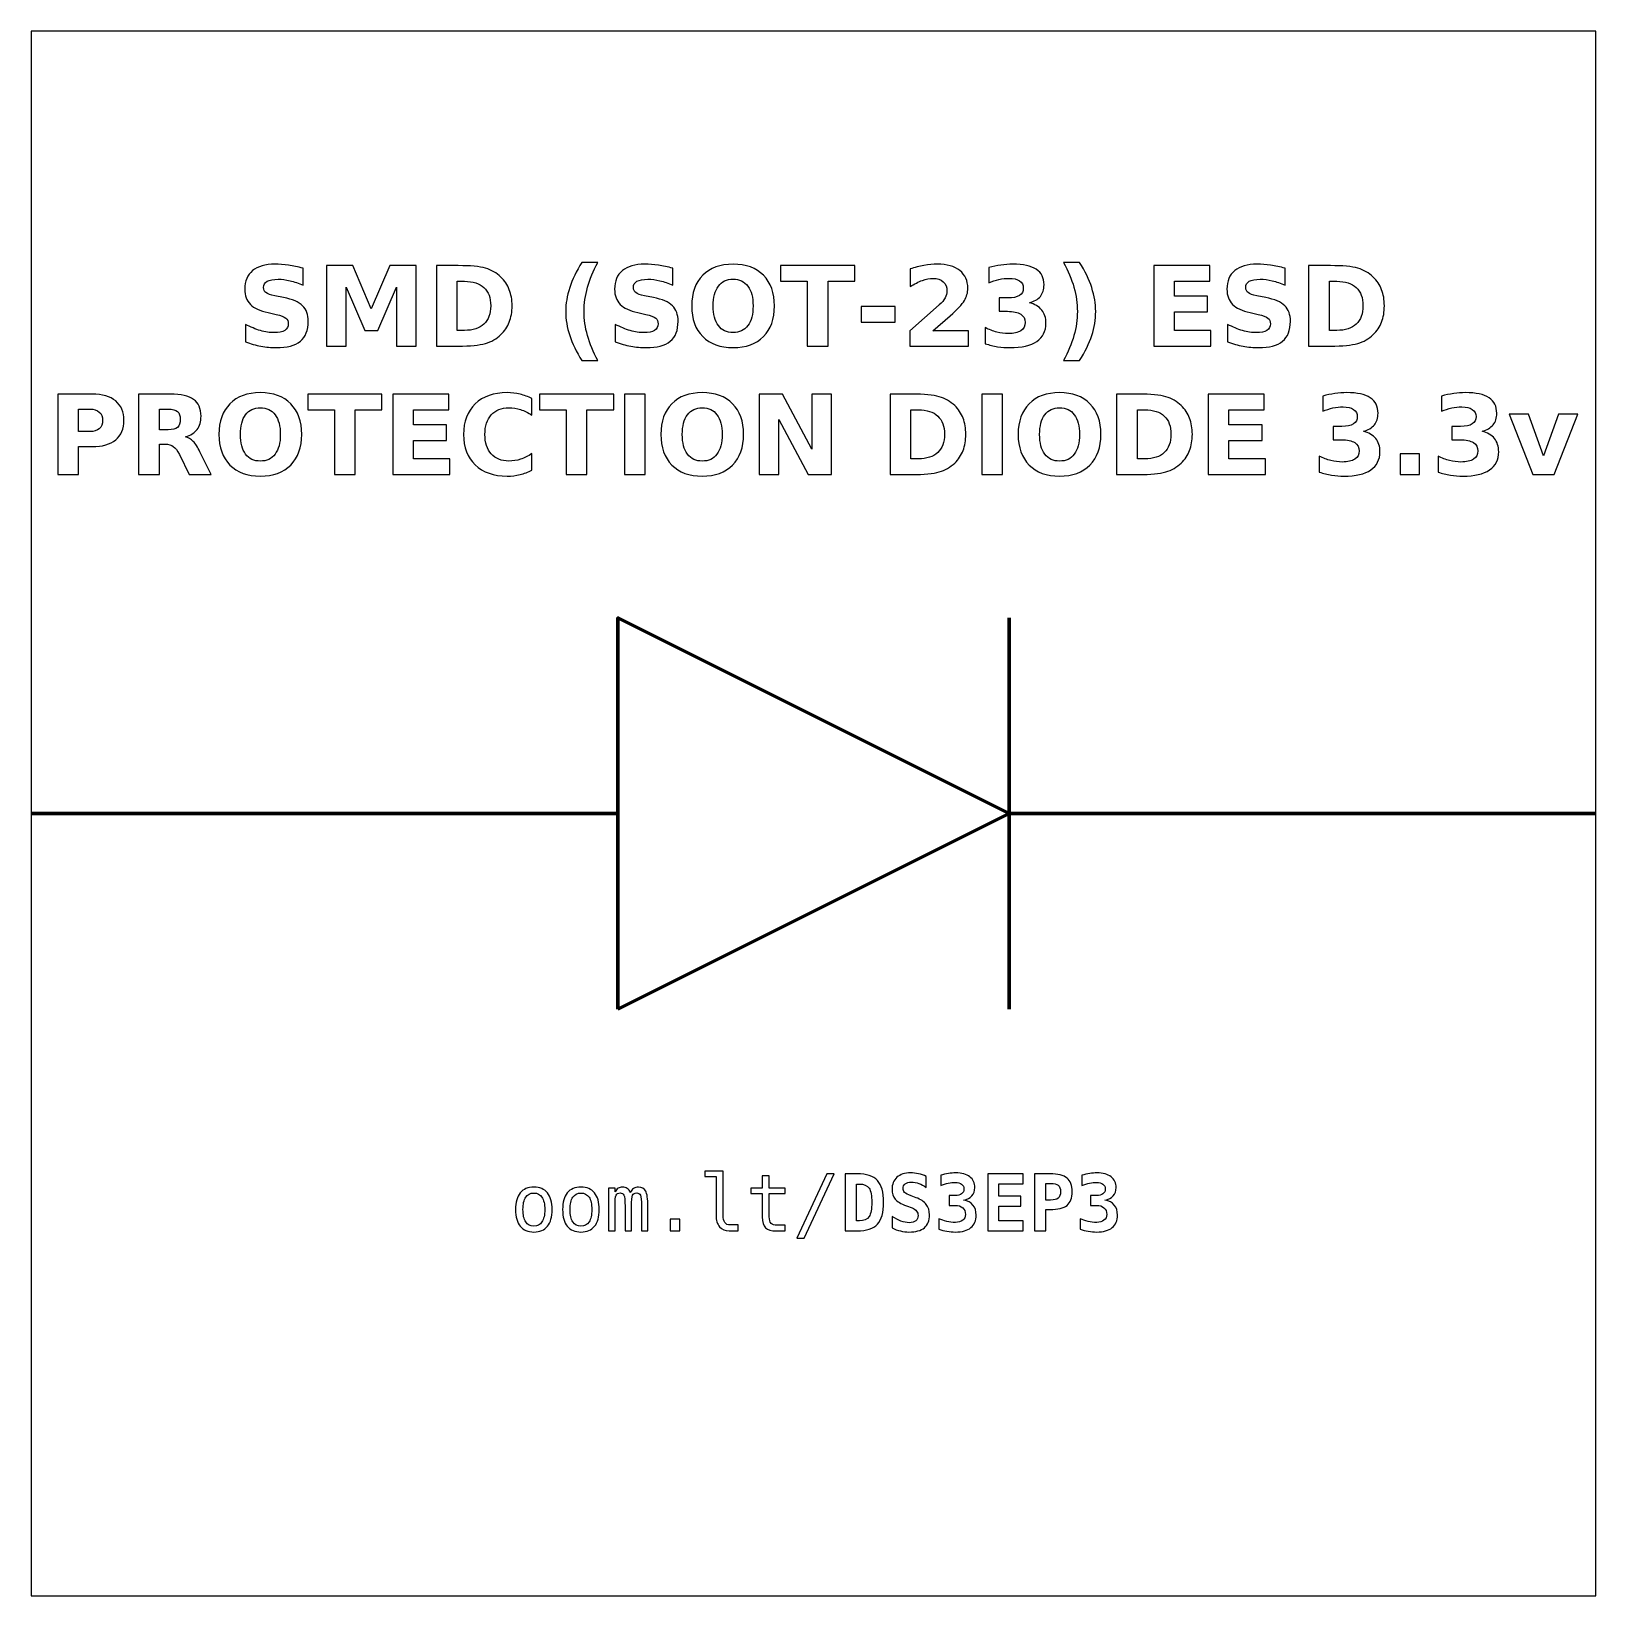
# Model space of a CAD drawing. Header units: centimetres. Extents: x -11.5 to -9.5, y -15.85 to -13.85.
import ezdxf

# ---------------------------------------------------------------- set-up
doc = ezdxf.new("R2010")
doc.units = ezdxf.units.CM
doc.header["$MEASUREMENT"] = 0
doc.layers.add('Layer 1', color=7, linetype='Continuous')

msp = doc.modelspace()

# ---------------------------------------------------------------- linework, layer by layer
at = {"layer": 'Layer 1', "color": 7}
msp.add_open_spline([(-11.5, -13.85), (-11.5, -13.85), (-9.5, -13.85), (-9.5, -13.85), (-9.5, -13.85), (-9.5, -13.85), (-9.5, -15.85), (-9.5, -15.85), (-9.5, -15.85), (-9.5, -15.85), (-11.5, -15.85), (-11.5, -15.85), (-11.5, -15.85), (-11.5, -15.85), (-11.5, -13.85), (-11.5, -13.85)], degree=3, knots=[0, 0, 0, 0, 0.25, 0.25, 0.25, 0.25, 0.5, 0.5, 0.5, 0.5, 0.75, 0.75, 0.75, 0.75, 1, 1, 1, 1], dxfattribs=at)
at = {"layer": 'Layer 1', "color": 250}
for points, knots in [([(-11.15262, -14.15284), (-11.15262, -14.15284), (-11.15262, -14.17459), (-11.15262, -14.17459), (-11.15262, -14.17459), (-11.15827, -14.17207), (-11.16379, -14.17017), (-11.16915, -14.16888), (-11.16915, -14.16888), (-11.17454, -14.16758), (-11.17962, -14.16695), (-11.18439, -14.16695), (-11.18439, -14.16695), (-11.19072, -14.16695), (-11.19542, -14.16782), (-11.19846, -14.16956), (-11.19846, -14.16956), (-11.20149, -14.17132), (-11.203, -14.17403), (-11.203, -14.1777), (-11.203, -14.1777), (-11.203, -14.18045), (-11.20199, -14.18261), (-11.19994, -14.18414), (-11.19994, -14.18414), (-11.19789, -14.18567), (-11.19418, -14.18701), (-11.18879, -14.18811), (-11.18879, -14.18811), (-11.18879, -14.18811), (-11.1775, -14.19037), (-11.1775, -14.19037), (-11.1775, -14.19037), (-11.16605, -14.19268), (-11.15794, -14.19616), (-11.15312, -14.20086), (-11.15312, -14.20086), (-11.14829, -14.20554), (-11.14587, -14.2122), (-11.14587, -14.22083), (-11.14587, -14.22083), (-11.14587, -14.23219), (-11.14923, -14.24063), (-11.15596, -14.24616), (-11.15596, -14.24616), (-11.16269, -14.25168), (-11.17296, -14.25446), (-11.18679, -14.25446), (-11.18679, -14.25446), (-11.19333, -14.25446), (-11.19987, -14.25385), (-11.20643, -14.2526), (-11.20643, -14.2526), (-11.21299, -14.25135), (-11.21958, -14.24952), (-11.22614, -14.2471), (-11.22614, -14.2471), (-11.22614, -14.2471), (-11.22614, -14.22471), (-11.22614, -14.22471), (-11.22614, -14.22471), (-11.21958, -14.22819), (-11.21323, -14.23082), (-11.20709, -14.23259), (-11.20709, -14.23259), (-11.20095, -14.23435), (-11.19505, -14.23524), (-11.18936, -14.23524), (-11.18936, -14.23524), (-11.18357, -14.23524), (-11.17913, -14.23428), (-11.17605, -14.23235), (-11.17605, -14.23235), (-11.17296, -14.23042), (-11.17144, -14.22767), (-11.17144, -14.22407), (-11.17144, -14.22407), (-11.17144, -14.22087), (-11.17247, -14.21838), (-11.17456, -14.21664), (-11.17456, -14.21664), (-11.17666, -14.2149), (-11.18082, -14.21333), (-11.18708, -14.21196), (-11.18708, -14.21196), (-11.18708, -14.21196), (-11.19735, -14.20968), (-11.19735, -14.20968), (-11.19735, -14.20968), (-11.20763, -14.20747), (-11.21516, -14.20397), (-11.21991, -14.19914), (-11.21991, -14.19914), (-11.22466, -14.19432), (-11.22703, -14.18781), (-11.22703, -14.17965), (-11.22703, -14.17965), (-11.22703, -14.16939), (-11.22372, -14.16151), (-11.21711, -14.15601), (-11.21711, -14.15601), (-11.2105, -14.15048), (-11.201, -14.14773), (-11.18858, -14.14773), (-11.18858, -14.14773), (-11.18294, -14.14773), (-11.17713, -14.14816), (-11.17115, -14.149), (-11.17115, -14.149), (-11.16518, -14.14985), (-11.159, -14.15112), (-11.15262, -14.15284)], [0, 0, 0, 0, 0.0357143, 0.0357143, 0.0357143, 0.0357143, 0.0714286, 0.0714286, 0.0714286, 0.0714286, 0.1071429, 0.1071429, 0.1071429, 0.1071429, 0.1428571, 0.1428571, 0.1428571, 0.1428571, 0.1785714, 0.1785714, 0.1785714, 0.1785714, 0.2142857, 0.2142857, 0.2142857, 0.2142857, 0.25, 0.25, 0.25, 0.25, 0.2857143, 0.2857143, 0.2857143, 0.2857143, 0.3214286, 0.3214286, 0.3214286, 0.3214286, 0.3571429, 0.3571429, 0.3571429, 0.3571429, 0.3928571, 0.3928571, 0.3928571, 0.3928571, 0.4285714, 0.4285714, 0.4285714, 0.4285714, 0.4642857, 0.4642857, 0.4642857, 0.4642857, 0.5, 0.5, 0.5, 0.5, 0.5357143, 0.5357143, 0.5357143, 0.5357143, 0.5714286, 0.5714286, 0.5714286, 0.5714286, 0.6071429, 0.6071429, 0.6071429, 0.6071429, 0.6428571, 0.6428571, 0.6428571, 0.6428571, 0.6785714, 0.6785714, 0.6785714, 0.6785714, 0.7142857, 0.7142857, 0.7142857, 0.7142857, 0.75, 0.75, 0.75, 0.75, 0.7857143, 0.7857143, 0.7857143, 0.7857143, 0.8214286, 0.8214286, 0.8214286, 0.8214286, 0.8571429, 0.8571429, 0.8571429, 0.8571429, 0.8928571, 0.8928571, 0.8928571, 0.8928571, 0.9285714, 0.9285714, 0.9285714, 0.9285714, 0.9642857, 0.9642857, 0.9642857, 0.9642857, 1, 1, 1, 1]), ([(-11.12259, -14.14959), (-11.12259, -14.14959), (-11.08884, -14.14959), (-11.08884, -14.14959), (-11.08884, -14.14959), (-11.08884, -14.14959), (-11.06539, -14.20465), (-11.06539, -14.20465), (-11.06539, -14.20465), (-11.06539, -14.20465), (-11.04183, -14.14959), (-11.04183, -14.14959), (-11.04183, -14.14959), (-11.04183, -14.14959), (-11.00815, -14.14959), (-11.00815, -14.14959), (-11.00815, -14.14959), (-11.00815, -14.14959), (-11.00815, -14.25246), (-11.00815, -14.25246), (-11.00815, -14.25246), (-11.00815, -14.25246), (-11.03322, -14.25246), (-11.03322, -14.25246), (-11.03322, -14.25246), (-11.03322, -14.25246), (-11.03322, -14.17722), (-11.03322, -14.17722), (-11.03322, -14.17722), (-11.03322, -14.17722), (-11.05693, -14.23268), (-11.05693, -14.23268), (-11.05693, -14.23268), (-11.05693, -14.23268), (-11.07374, -14.23268), (-11.07374, -14.23268), (-11.07374, -14.23268), (-11.07374, -14.23268), (-11.09745, -14.17722), (-11.09745, -14.17722), (-11.09745, -14.17722), (-11.09745, -14.17722), (-11.09745, -14.25246), (-11.09745, -14.25246), (-11.09745, -14.25246), (-11.09745, -14.25246), (-11.12259, -14.25246), (-11.12259, -14.25246), (-11.12259, -14.25246), (-11.12259, -14.25246), (-11.12259, -14.14959), (-11.12259, -14.14959)], [0, 0, 0, 0, 0.0769231, 0.0769231, 0.0769231, 0.0769231, 0.1538462, 0.1538462, 0.1538462, 0.1538462, 0.2307692, 0.2307692, 0.2307692, 0.2307692, 0.3076923, 0.3076923, 0.3076923, 0.3076923, 0.3846154, 0.3846154, 0.3846154, 0.3846154, 0.4615385, 0.4615385, 0.4615385, 0.4615385, 0.5384615, 0.5384615, 0.5384615, 0.5384615, 0.6153846, 0.6153846, 0.6153846, 0.6153846, 0.6923077, 0.6923077, 0.6923077, 0.6923077, 0.7692308, 0.7692308, 0.7692308, 0.7692308, 0.8461538, 0.8461538, 0.8461538, 0.8461538, 0.9230769, 0.9230769, 0.9230769, 0.9230769, 1, 1, 1, 1]), ([(-10.98216, -14.14959), (-10.98216, -14.14959), (-10.95417, -14.14959), (-10.95417, -14.14959), (-10.95417, -14.14959), (-10.93856, -14.14959), (-10.92694, -14.1507), (-10.9193, -14.15293), (-10.9193, -14.15293), (-10.91165, -14.15516), (-10.90509, -14.15893), (-10.89961, -14.16427), (-10.89961, -14.16427), (-10.89479, -14.1689), (-10.89122, -14.17426), (-10.88886, -14.18033), (-10.88886, -14.18033), (-10.88654, -14.18637), (-10.88536, -14.19324), (-10.88536, -14.20093), (-10.88536, -14.20093), (-10.88536, -14.20869), (-10.88654, -14.21561), (-10.88886, -14.2217), (-10.88886, -14.2217), (-10.89122, -14.22779), (-10.89479, -14.23315), (-10.89961, -14.23778), (-10.89961, -14.23778), (-10.90514, -14.24312), (-10.91175, -14.24689), (-10.91946, -14.24912), (-10.91946, -14.24912), (-10.92718, -14.25135), (-10.93875, -14.25246), (-10.95417, -14.25246), (-10.95417, -14.25246), (-10.95417, -14.25246), (-10.98216, -14.25246), (-10.98216, -14.25246), (-10.98216, -14.25246), (-10.98216, -14.25246), (-10.98216, -14.14959), (-10.98216, -14.14959)], [0, 0, 0, 0, 0.0909091, 0.0909091, 0.0909091, 0.0909091, 0.1818182, 0.1818182, 0.1818182, 0.1818182, 0.2727273, 0.2727273, 0.2727273, 0.2727273, 0.3636364, 0.3636364, 0.3636364, 0.3636364, 0.4545455, 0.4545455, 0.4545455, 0.4545455, 0.5454545, 0.5454545, 0.5454545, 0.5454545, 0.6363636, 0.6363636, 0.6363636, 0.6363636, 0.7272727, 0.7272727, 0.7272727, 0.7272727, 0.8181818, 0.8181818, 0.8181818, 0.8181818, 0.9090909, 0.9090909, 0.9090909, 0.9090909, 1, 1, 1, 1]), ([(-10.77567, -14.27106), (-10.77567, -14.27106), (-10.79613, -14.27106), (-10.79613, -14.27106), (-10.79613, -14.27106), (-10.80316, -14.25973), (-10.80836, -14.24893), (-10.8117, -14.2387), (-10.8117, -14.2387), (-10.81506, -14.22849), (-10.81673, -14.21836), (-10.81673, -14.20829), (-10.81673, -14.20829), (-10.81673, -14.19823), (-10.81504, -14.18804), (-10.81168, -14.17774), (-10.81168, -14.17774), (-10.80829, -14.16742), (-10.80312, -14.15665), (-10.79613, -14.14538), (-10.79613, -14.14538), (-10.79613, -14.14538), (-10.77567, -14.14538), (-10.77567, -14.14538), (-10.77567, -14.14538), (-10.78155, -14.15627), (-10.78595, -14.16692), (-10.78889, -14.17732), (-10.78889, -14.17732), (-10.79183, -14.18771), (-10.79331, -14.19799), (-10.79331, -14.20815), (-10.79331, -14.20815), (-10.79331, -14.21831), (-10.79185, -14.22859), (-10.78894, -14.23903), (-10.78894, -14.23903), (-10.78602, -14.24945), (-10.7816, -14.26013), (-10.77567, -14.27106)], [0, 0, 0, 0, 0.1, 0.1, 0.1, 0.1, 0.2, 0.2, 0.2, 0.2, 0.3, 0.3, 0.3, 0.3, 0.4, 0.4, 0.4, 0.4, 0.5, 0.5, 0.5, 0.5, 0.6, 0.6, 0.6, 0.6, 0.7, 0.7, 0.7, 0.7, 0.8, 0.8, 0.8, 0.8, 0.9, 0.9, 0.9, 0.9, 1, 1, 1, 1]), ([(-10.67983, -14.15284), (-10.67983, -14.15284), (-10.67983, -14.17459), (-10.67983, -14.17459), (-10.67983, -14.17459), (-10.68548, -14.17207), (-10.691, -14.17017), (-10.69636, -14.16888), (-10.69636, -14.16888), (-10.70175, -14.16758), (-10.70683, -14.16695), (-10.7116, -14.16695), (-10.7116, -14.16695), (-10.71793, -14.16695), (-10.72263, -14.16782), (-10.72567, -14.16956), (-10.72567, -14.16956), (-10.7287, -14.17132), (-10.73021, -14.17403), (-10.73021, -14.1777), (-10.73021, -14.1777), (-10.73021, -14.18045), (-10.7292, -14.18261), (-10.72715, -14.18414), (-10.72715, -14.18414), (-10.7251, -14.18567), (-10.72139, -14.18701), (-10.716, -14.18811), (-10.716, -14.18811), (-10.716, -14.18811), (-10.70471, -14.19037), (-10.70471, -14.19037), (-10.70471, -14.19037), (-10.69326, -14.19268), (-10.68515, -14.19616), (-10.68033, -14.20086), (-10.68033, -14.20086), (-10.6755, -14.20554), (-10.67308, -14.2122), (-10.67308, -14.22083), (-10.67308, -14.22083), (-10.67308, -14.23219), (-10.67644, -14.24063), (-10.68317, -14.24616), (-10.68317, -14.24616), (-10.6899, -14.25168), (-10.70017, -14.25446), (-10.714, -14.25446), (-10.714, -14.25446), (-10.72054, -14.25446), (-10.72708, -14.25385), (-10.73364, -14.2526), (-10.73364, -14.2526), (-10.7402, -14.25135), (-10.74679, -14.24952), (-10.75335, -14.2471), (-10.75335, -14.2471), (-10.75335, -14.2471), (-10.75335, -14.22471), (-10.75335, -14.22471), (-10.75335, -14.22471), (-10.74679, -14.22819), (-10.74044, -14.23082), (-10.7343, -14.23259), (-10.7343, -14.23259), (-10.72816, -14.23435), (-10.72226, -14.23524), (-10.71657, -14.23524), (-10.71657, -14.23524), (-10.71078, -14.23524), (-10.70634, -14.23428), (-10.70326, -14.23235), (-10.70326, -14.23235), (-10.70017, -14.23042), (-10.69865, -14.22767), (-10.69865, -14.22407), (-10.69865, -14.22407), (-10.69865, -14.22087), (-10.69968, -14.21838), (-10.70177, -14.21664), (-10.70177, -14.21664), (-10.70387, -14.2149), (-10.70803, -14.21333), (-10.71429, -14.21196), (-10.71429, -14.21196), (-10.71429, -14.21196), (-10.72456, -14.20968), (-10.72456, -14.20968), (-10.72456, -14.20968), (-10.73484, -14.20747), (-10.74237, -14.20397), (-10.74712, -14.19914), (-10.74712, -14.19914), (-10.75187, -14.19432), (-10.75424, -14.18781), (-10.75424, -14.17965), (-10.75424, -14.17965), (-10.75424, -14.16939), (-10.75093, -14.16151), (-10.74432, -14.15601), (-10.74432, -14.15601), (-10.73771, -14.15048), (-10.72821, -14.14773), (-10.71579, -14.14773), (-10.71579, -14.14773), (-10.71015, -14.14773), (-10.70434, -14.14816), (-10.69836, -14.149), (-10.69836, -14.149), (-10.69239, -14.14985), (-10.68621, -14.15112), (-10.67983, -14.15284)], [0, 0, 0, 0, 0.0357143, 0.0357143, 0.0357143, 0.0357143, 0.0714286, 0.0714286, 0.0714286, 0.0714286, 0.1071429, 0.1071429, 0.1071429, 0.1071429, 0.1428571, 0.1428571, 0.1428571, 0.1428571, 0.1785714, 0.1785714, 0.1785714, 0.1785714, 0.2142857, 0.2142857, 0.2142857, 0.2142857, 0.25, 0.25, 0.25, 0.25, 0.2857143, 0.2857143, 0.2857143, 0.2857143, 0.3214286, 0.3214286, 0.3214286, 0.3214286, 0.3571429, 0.3571429, 0.3571429, 0.3571429, 0.3928571, 0.3928571, 0.3928571, 0.3928571, 0.4285714, 0.4285714, 0.4285714, 0.4285714, 0.4642857, 0.4642857, 0.4642857, 0.4642857, 0.5, 0.5, 0.5, 0.5, 0.5357143, 0.5357143, 0.5357143, 0.5357143, 0.5714286, 0.5714286, 0.5714286, 0.5714286, 0.6071429, 0.6071429, 0.6071429, 0.6071429, 0.6428571, 0.6428571, 0.6428571, 0.6428571, 0.6785714, 0.6785714, 0.6785714, 0.6785714, 0.7142857, 0.7142857, 0.7142857, 0.7142857, 0.75, 0.75, 0.75, 0.75, 0.7857143, 0.7857143, 0.7857143, 0.7857143, 0.8214286, 0.8214286, 0.8214286, 0.8214286, 0.8571429, 0.8571429, 0.8571429, 0.8571429, 0.8928571, 0.8928571, 0.8928571, 0.8928571, 0.9285714, 0.9285714, 0.9285714, 0.9285714, 0.9642857, 0.9642857, 0.9642857, 0.9642857, 1, 1, 1, 1]), ([(-10.60281, -14.14773), (-10.58628, -14.14773), (-10.57332, -14.15246), (-10.56396, -14.16194), (-10.56396, -14.16194), (-10.55458, -14.17139), (-10.5499, -14.18444), (-10.5499, -14.20112), (-10.5499, -14.20112), (-10.5499, -14.21775), (-10.55458, -14.2308), (-10.56396, -14.24025), (-10.56396, -14.24025), (-10.57332, -14.24973), (-10.58628, -14.25446), (-10.60281, -14.25446), (-10.60281, -14.25446), (-10.6193, -14.25446), (-10.63223, -14.24973), (-10.64164, -14.24025), (-10.64164, -14.24025), (-10.65102, -14.2308), (-10.65573, -14.21775), (-10.65573, -14.20112), (-10.65573, -14.20112), (-10.65573, -14.18444), (-10.65102, -14.17139), (-10.64164, -14.16194), (-10.64164, -14.16194), (-10.63223, -14.15246), (-10.6193, -14.14773), (-10.60281, -14.14773)], [0, 0, 0, 0, 0.125, 0.125, 0.125, 0.125, 0.25, 0.25, 0.25, 0.25, 0.375, 0.375, 0.375, 0.375, 0.5, 0.5, 0.5, 0.5, 0.625, 0.625, 0.625, 0.625, 0.75, 0.75, 0.75, 0.75, 0.875, 0.875, 0.875, 0.875, 1, 1, 1, 1]), ([(-10.54211, -14.14959), (-10.54211, -14.14959), (-10.44731, -14.14959), (-10.44731, -14.14959), (-10.44731, -14.14959), (-10.44731, -14.14959), (-10.44731, -14.16965), (-10.44731, -14.16965), (-10.44731, -14.16965), (-10.44731, -14.16965), (-10.48141, -14.16965), (-10.48141, -14.16965), (-10.48141, -14.16965), (-10.48141, -14.16965), (-10.48141, -14.25246), (-10.48141, -14.25246), (-10.48141, -14.25246), (-10.48141, -14.25246), (-10.50794, -14.25246), (-10.50794, -14.25246), (-10.50794, -14.25246), (-10.50794, -14.25246), (-10.50794, -14.16965), (-10.50794, -14.16965), (-10.50794, -14.16965), (-10.50794, -14.16965), (-10.54211, -14.16965), (-10.54211, -14.16965), (-10.54211, -14.16965), (-10.54211, -14.16965), (-10.54211, -14.14959), (-10.54211, -14.14959)], [0, 0, 0, 0, 0.125, 0.125, 0.125, 0.125, 0.25, 0.25, 0.25, 0.25, 0.375, 0.375, 0.375, 0.375, 0.5, 0.5, 0.5, 0.5, 0.625, 0.625, 0.625, 0.625, 0.75, 0.75, 0.75, 0.75, 0.875, 0.875, 0.875, 0.875, 1, 1, 1, 1]), ([(-10.34731, -14.23296), (-10.34731, -14.23296), (-10.30203, -14.23296), (-10.30203, -14.23296), (-10.30203, -14.23296), (-10.30203, -14.23296), (-10.30203, -14.25246), (-10.30203, -14.25246), (-10.30203, -14.25246), (-10.30203, -14.25246), (-10.3768, -14.25246), (-10.3768, -14.25246), (-10.3768, -14.25246), (-10.3768, -14.25246), (-10.3768, -14.23296), (-10.3768, -14.23296), (-10.3768, -14.23296), (-10.3768, -14.23296), (-10.33924, -14.19983), (-10.33924, -14.19983), (-10.33924, -14.19983), (-10.33588, -14.19679), (-10.33341, -14.19383), (-10.33181, -14.19094), (-10.33181, -14.19094), (-10.33019, -14.18804), (-10.32939, -14.18503), (-10.32939, -14.1819), (-10.32939, -14.1819), (-10.32939, -14.17708), (-10.33101, -14.1732), (-10.33425, -14.17026), (-10.33425, -14.17026), (-10.33748, -14.16732), (-10.34178, -14.16587), (-10.34717, -14.16587), (-10.34717, -14.16587), (-10.3513, -14.16587), (-10.35582, -14.16676), (-10.36074, -14.16852), (-10.36074, -14.16852), (-10.36565, -14.17029), (-10.37092, -14.17292), (-10.37652, -14.1764), (-10.37652, -14.1764), (-10.37652, -14.1764), (-10.37652, -14.1538), (-10.37652, -14.1538), (-10.37652, -14.1538), (-10.37054, -14.15183), (-10.36464, -14.15032), (-10.35881, -14.14929), (-10.35881, -14.14929), (-10.35297, -14.14825), (-10.34726, -14.14773), (-10.34164, -14.14773), (-10.34164, -14.14773), (-10.32934, -14.14773), (-10.31977, -14.15044), (-10.31295, -14.15587), (-10.31295, -14.15587), (-10.30613, -14.16128), (-10.30272, -14.16883), (-10.30272, -14.17854), (-10.30272, -14.17854), (-10.30272, -14.18414), (-10.30417, -14.18936), (-10.30707, -14.19421), (-10.30707, -14.19421), (-10.30996, -14.19905), (-10.31605, -14.20554), (-10.32532, -14.21368), (-10.32532, -14.21368), (-10.32532, -14.21368), (-10.34731, -14.23296), (-10.34731, -14.23296)], [0, 0, 0, 0, 0.0526316, 0.0526316, 0.0526316, 0.0526316, 0.1052632, 0.1052632, 0.1052632, 0.1052632, 0.1578947, 0.1578947, 0.1578947, 0.1578947, 0.2105263, 0.2105263, 0.2105263, 0.2105263, 0.2631579, 0.2631579, 0.2631579, 0.2631579, 0.3157895, 0.3157895, 0.3157895, 0.3157895, 0.3684211, 0.3684211, 0.3684211, 0.3684211, 0.4210526, 0.4210526, 0.4210526, 0.4210526, 0.4736842, 0.4736842, 0.4736842, 0.4736842, 0.5263158, 0.5263158, 0.5263158, 0.5263158, 0.5789474, 0.5789474, 0.5789474, 0.5789474, 0.6315789, 0.6315789, 0.6315789, 0.6315789, 0.6842105, 0.6842105, 0.6842105, 0.6842105, 0.7368421, 0.7368421, 0.7368421, 0.7368421, 0.7894737, 0.7894737, 0.7894737, 0.7894737, 0.8421053, 0.8421053, 0.8421053, 0.8421053, 0.8947368, 0.8947368, 0.8947368, 0.8947368, 0.9473684, 0.9473684, 0.9473684, 0.9473684, 1, 1, 1, 1]), ([(-10.22405, -14.19698), (-10.21713, -14.19877), (-10.21184, -14.2019), (-10.20824, -14.20632), (-10.20824, -14.20632), (-10.20464, -14.21076), (-10.20283, -14.21638), (-10.20283, -14.22323), (-10.20283, -14.22323), (-10.20283, -14.23343), (-10.20674, -14.24119), (-10.21454, -14.24651), (-10.21454, -14.24651), (-10.22235, -14.2518), (-10.23374, -14.25446), (-10.24872, -14.25446), (-10.24872, -14.25446), (-10.25401, -14.25446), (-10.2593, -14.25404), (-10.26462, -14.25319), (-10.26462, -14.25319), (-10.26991, -14.25234), (-10.27515, -14.25105), (-10.28035, -14.24936), (-10.28035, -14.24936), (-10.28035, -14.24936), (-10.28035, -14.22889), (-10.28035, -14.22889), (-10.28035, -14.22889), (-10.27539, -14.23136), (-10.27047, -14.23325), (-10.26558, -14.23452), (-10.26558, -14.23452), (-10.26069, -14.23576), (-10.25587, -14.2364), (-10.25114, -14.2364), (-10.25114, -14.2364), (-10.24411, -14.2364), (-10.23872, -14.23517), (-10.23498, -14.23275), (-10.23498, -14.23275), (-10.23124, -14.23031), (-10.22936, -14.22683), (-10.22936, -14.22226), (-10.22936, -14.22226), (-10.22936, -14.21758), (-10.23129, -14.21403), (-10.23512, -14.21163), (-10.23512, -14.21163), (-10.23896, -14.20921), (-10.24462, -14.20801), (-10.2521, -14.20801), (-10.2521, -14.20801), (-10.2521, -14.20801), (-10.26271, -14.20801), (-10.26271, -14.20801), (-10.26271, -14.20801), (-10.26271, -14.20801), (-10.26271, -14.19091), (-10.26271, -14.19091), (-10.26271, -14.19091), (-10.26271, -14.19091), (-10.25156, -14.19091), (-10.25156, -14.19091), (-10.25156, -14.19091), (-10.24488, -14.19091), (-10.23994, -14.18988), (-10.23668, -14.18778), (-10.23668, -14.18778), (-10.23341, -14.18569), (-10.23178, -14.18252), (-10.23178, -14.17826), (-10.23178, -14.17826), (-10.23178, -14.17431), (-10.23336, -14.17125), (-10.23653, -14.16911), (-10.23653, -14.16911), (-10.23971, -14.16695), (-10.24418, -14.16587), (-10.24996, -14.16587), (-10.24996, -14.16587), (-10.25424, -14.16587), (-10.25855, -14.16634), (-10.26292, -14.1673), (-10.26292, -14.1673), (-10.26727, -14.16826), (-10.2716, -14.1697), (-10.27593, -14.17158), (-10.27593, -14.17158), (-10.27593, -14.17158), (-10.27593, -14.15215), (-10.27593, -14.15215), (-10.27593, -14.15215), (-10.27068, -14.15067), (-10.26551, -14.14957), (-10.26036, -14.14884), (-10.26036, -14.14884), (-10.25521, -14.14811), (-10.25018, -14.14773), (-10.24521, -14.14773), (-10.24521, -14.14773), (-10.23185, -14.14773), (-10.22184, -14.14992), (-10.2152, -14.15432), (-10.2152, -14.15432), (-10.20857, -14.15869), (-10.20526, -14.1653), (-10.20526, -14.17412), (-10.20526, -14.17412), (-10.20526, -14.18012), (-10.20683, -14.18506), (-10.21001, -14.18889), (-10.21001, -14.18889), (-10.21318, -14.19272), (-10.21786, -14.19543), (-10.22405, -14.19698)], [0, 0, 0, 0, 0.0344828, 0.0344828, 0.0344828, 0.0344828, 0.0689655, 0.0689655, 0.0689655, 0.0689655, 0.1034483, 0.1034483, 0.1034483, 0.1034483, 0.137931, 0.137931, 0.137931, 0.137931, 0.1724138, 0.1724138, 0.1724138, 0.1724138, 0.2068966, 0.2068966, 0.2068966, 0.2068966, 0.2413793, 0.2413793, 0.2413793, 0.2413793, 0.2758621, 0.2758621, 0.2758621, 0.2758621, 0.3103448, 0.3103448, 0.3103448, 0.3103448, 0.3448276, 0.3448276, 0.3448276, 0.3448276, 0.3793103, 0.3793103, 0.3793103, 0.3793103, 0.4137931, 0.4137931, 0.4137931, 0.4137931, 0.4482759, 0.4482759, 0.4482759, 0.4482759, 0.4827586, 0.4827586, 0.4827586, 0.4827586, 0.5172414, 0.5172414, 0.5172414, 0.5172414, 0.5517241, 0.5517241, 0.5517241, 0.5517241, 0.5862069, 0.5862069, 0.5862069, 0.5862069, 0.6206897, 0.6206897, 0.6206897, 0.6206897, 0.6551724, 0.6551724, 0.6551724, 0.6551724, 0.6896552, 0.6896552, 0.6896552, 0.6896552, 0.7241379, 0.7241379, 0.7241379, 0.7241379, 0.7586207, 0.7586207, 0.7586207, 0.7586207, 0.7931034, 0.7931034, 0.7931034, 0.7931034, 0.8275862, 0.8275862, 0.8275862, 0.8275862, 0.862069, 0.862069, 0.862069, 0.862069, 0.8965517, 0.8965517, 0.8965517, 0.8965517, 0.9310345, 0.9310345, 0.9310345, 0.9310345, 0.9655172, 0.9655172, 0.9655172, 0.9655172, 1, 1, 1, 1]), ([(-10.1803, -14.27106), (-10.17442, -14.26013), (-10.17, -14.24945), (-10.16706, -14.23903), (-10.16706, -14.23903), (-10.16412, -14.22859), (-10.16266, -14.21831), (-10.16266, -14.20815), (-10.16266, -14.20815), (-10.16266, -14.19799), (-10.16412, -14.18771), (-10.16706, -14.17732), (-10.16706, -14.17732), (-10.17, -14.16692), (-10.17442, -14.15627), (-10.1803, -14.14538), (-10.1803, -14.14538), (-10.1803, -14.14538), (-10.15984, -14.14538), (-10.15984, -14.14538), (-10.15984, -14.14538), (-10.15286, -14.15665), (-10.14768, -14.16742), (-10.14429, -14.17774), (-10.14429, -14.17774), (-10.14093, -14.18804), (-10.13924, -14.19823), (-10.13924, -14.20829), (-10.13924, -14.20829), (-10.13924, -14.21836), (-10.14091, -14.22849), (-10.14427, -14.2387), (-10.14427, -14.2387), (-10.14761, -14.24893), (-10.15281, -14.25973), (-10.15984, -14.27106), (-10.15984, -14.27106), (-10.15984, -14.27106), (-10.1803, -14.27106), (-10.1803, -14.27106)], [0, 0, 0, 0, 0.1, 0.1, 0.1, 0.1, 0.2, 0.2, 0.2, 0.2, 0.3, 0.3, 0.3, 0.3, 0.4, 0.4, 0.4, 0.4, 0.5, 0.5, 0.5, 0.5, 0.6, 0.6, 0.6, 0.6, 0.7, 0.7, 0.7, 0.7, 0.8, 0.8, 0.8, 0.8, 0.9, 0.9, 0.9, 0.9, 1, 1, 1, 1]), ([(-10.06501, -14.14959), (-10.06501, -14.14959), (-9.99342, -14.14959), (-9.99342, -14.14959), (-9.99342, -14.14959), (-9.99342, -14.14959), (-9.99342, -14.16965), (-9.99342, -14.16965), (-9.99342, -14.16965), (-9.99342, -14.16965), (-10.03848, -14.16965), (-10.03848, -14.16965), (-10.03848, -14.16965), (-10.03848, -14.16965), (-10.03848, -14.1888), (-10.03848, -14.1888), (-10.03848, -14.1888), (-10.03848, -14.1888), (-9.99613, -14.1888), (-9.99613, -14.1888), (-9.99613, -14.1888), (-9.99613, -14.1888), (-9.99613, -14.20886), (-9.99613, -14.20886), (-9.99613, -14.20886), (-9.99613, -14.20886), (-10.03848, -14.20886), (-10.03848, -14.20886), (-10.03848, -14.20886), (-10.03848, -14.20886), (-10.03848, -14.2324), (-10.03848, -14.2324), (-10.03848, -14.2324), (-10.03848, -14.2324), (-9.99192, -14.2324), (-9.99192, -14.2324), (-9.99192, -14.2324), (-9.99192, -14.2324), (-9.99192, -14.25246), (-9.99192, -14.25246), (-9.99192, -14.25246), (-9.99192, -14.25246), (-10.06501, -14.25246), (-10.06501, -14.25246), (-10.06501, -14.25246), (-10.06501, -14.25246), (-10.06501, -14.14959), (-10.06501, -14.14959)], [0, 0, 0, 0, 0.0833333, 0.0833333, 0.0833333, 0.0833333, 0.1666667, 0.1666667, 0.1666667, 0.1666667, 0.25, 0.25, 0.25, 0.25, 0.3333333, 0.3333333, 0.3333333, 0.3333333, 0.4166667, 0.4166667, 0.4166667, 0.4166667, 0.5, 0.5, 0.5, 0.5, 0.5833333, 0.5833333, 0.5833333, 0.5833333, 0.6666667, 0.6666667, 0.6666667, 0.6666667, 0.75, 0.75, 0.75, 0.75, 0.8333333, 0.8333333, 0.8333333, 0.8333333, 0.9166667, 0.9166667, 0.9166667, 0.9166667, 1, 1, 1, 1]), ([(-9.89702, -14.15284), (-9.89702, -14.15284), (-9.89702, -14.17459), (-9.89702, -14.17459), (-9.89702, -14.17459), (-9.90267, -14.17207), (-9.90819, -14.17017), (-9.91355, -14.16888), (-9.91355, -14.16888), (-9.91894, -14.16758), (-9.92402, -14.16695), (-9.92879, -14.16695), (-9.92879, -14.16695), (-9.93512, -14.16695), (-9.93982, -14.16782), (-9.94286, -14.16956), (-9.94286, -14.16956), (-9.94589, -14.17132), (-9.9474, -14.17403), (-9.9474, -14.1777), (-9.9474, -14.1777), (-9.9474, -14.18045), (-9.94639, -14.18261), (-9.94434, -14.18414), (-9.94434, -14.18414), (-9.94229, -14.18567), (-9.93858, -14.18701), (-9.93319, -14.18811), (-9.93319, -14.18811), (-9.93319, -14.18811), (-9.9219, -14.19037), (-9.9219, -14.19037), (-9.9219, -14.19037), (-9.91045, -14.19268), (-9.90234, -14.19616), (-9.89752, -14.20086), (-9.89752, -14.20086), (-9.89269, -14.20554), (-9.89027, -14.2122), (-9.89027, -14.22083), (-9.89027, -14.22083), (-9.89027, -14.23219), (-9.89363, -14.24063), (-9.90036, -14.24616), (-9.90036, -14.24616), (-9.90709, -14.25168), (-9.91736, -14.25446), (-9.93119, -14.25446), (-9.93119, -14.25446), (-9.93773, -14.25446), (-9.94427, -14.25385), (-9.95083, -14.2526), (-9.95083, -14.2526), (-9.95739, -14.25135), (-9.96398, -14.24952), (-9.97054, -14.2471), (-9.97054, -14.2471), (-9.97054, -14.2471), (-9.97054, -14.22471), (-9.97054, -14.22471), (-9.97054, -14.22471), (-9.96398, -14.22819), (-9.95763, -14.23082), (-9.95149, -14.23259), (-9.95149, -14.23259), (-9.94535, -14.23435), (-9.93945, -14.23524), (-9.93376, -14.23524), (-9.93376, -14.23524), (-9.92797, -14.23524), (-9.92353, -14.23428), (-9.92045, -14.23235), (-9.92045, -14.23235), (-9.91736, -14.23042), (-9.91584, -14.22767), (-9.91584, -14.22407), (-9.91584, -14.22407), (-9.91584, -14.22087), (-9.91687, -14.21838), (-9.91896, -14.21664), (-9.91896, -14.21664), (-9.92106, -14.2149), (-9.92522, -14.21333), (-9.93148, -14.21196), (-9.93148, -14.21196), (-9.93148, -14.21196), (-9.94175, -14.20968), (-9.94175, -14.20968), (-9.94175, -14.20968), (-9.95203, -14.20747), (-9.95956, -14.20397), (-9.96431, -14.19914), (-9.96431, -14.19914), (-9.96906, -14.19432), (-9.97143, -14.18781), (-9.97143, -14.17965), (-9.97143, -14.17965), (-9.97143, -14.16939), (-9.96812, -14.16151), (-9.96151, -14.15601), (-9.96151, -14.15601), (-9.9549, -14.15048), (-9.9454, -14.14773), (-9.93298, -14.14773), (-9.93298, -14.14773), (-9.92734, -14.14773), (-9.92153, -14.14816), (-9.91555, -14.149), (-9.91555, -14.149), (-9.90958, -14.14985), (-9.9034, -14.15112), (-9.89702, -14.15284)], [0, 0, 0, 0, 0.0357143, 0.0357143, 0.0357143, 0.0357143, 0.0714286, 0.0714286, 0.0714286, 0.0714286, 0.1071429, 0.1071429, 0.1071429, 0.1071429, 0.1428571, 0.1428571, 0.1428571, 0.1428571, 0.1785714, 0.1785714, 0.1785714, 0.1785714, 0.2142857, 0.2142857, 0.2142857, 0.2142857, 0.25, 0.25, 0.25, 0.25, 0.2857143, 0.2857143, 0.2857143, 0.2857143, 0.3214286, 0.3214286, 0.3214286, 0.3214286, 0.3571429, 0.3571429, 0.3571429, 0.3571429, 0.3928571, 0.3928571, 0.3928571, 0.3928571, 0.4285714, 0.4285714, 0.4285714, 0.4285714, 0.4642857, 0.4642857, 0.4642857, 0.4642857, 0.5, 0.5, 0.5, 0.5, 0.5357143, 0.5357143, 0.5357143, 0.5357143, 0.5714286, 0.5714286, 0.5714286, 0.5714286, 0.6071429, 0.6071429, 0.6071429, 0.6071429, 0.6428571, 0.6428571, 0.6428571, 0.6428571, 0.6785714, 0.6785714, 0.6785714, 0.6785714, 0.7142857, 0.7142857, 0.7142857, 0.7142857, 0.75, 0.75, 0.75, 0.75, 0.7857143, 0.7857143, 0.7857143, 0.7857143, 0.8214286, 0.8214286, 0.8214286, 0.8214286, 0.8571429, 0.8571429, 0.8571429, 0.8571429, 0.8928571, 0.8928571, 0.8928571, 0.8928571, 0.9285714, 0.9285714, 0.9285714, 0.9285714, 0.9642857, 0.9642857, 0.9642857, 0.9642857, 1, 1, 1, 1]), ([(-9.86699, -14.14959), (-9.86699, -14.14959), (-9.839, -14.14959), (-9.839, -14.14959), (-9.839, -14.14959), (-9.82339, -14.14959), (-9.81177, -14.1507), (-9.80413, -14.15293), (-9.80413, -14.15293), (-9.79648, -14.15516), (-9.78992, -14.15893), (-9.78444, -14.16427), (-9.78444, -14.16427), (-9.77962, -14.1689), (-9.77605, -14.17426), (-9.77369, -14.18033), (-9.77369, -14.18033), (-9.77137, -14.18637), (-9.77019, -14.19324), (-9.77019, -14.20093), (-9.77019, -14.20093), (-9.77019, -14.20869), (-9.77137, -14.21561), (-9.77369, -14.2217), (-9.77369, -14.2217), (-9.77605, -14.22779), (-9.77962, -14.23315), (-9.78444, -14.23778), (-9.78444, -14.23778), (-9.78997, -14.24312), (-9.79658, -14.24689), (-9.80429, -14.24912), (-9.80429, -14.24912), (-9.81201, -14.25135), (-9.82358, -14.25246), (-9.839, -14.25246), (-9.839, -14.25246), (-9.839, -14.25246), (-9.86699, -14.25246), (-9.86699, -14.25246), (-9.86699, -14.25246), (-9.86699, -14.25246), (-9.86699, -14.14959), (-9.86699, -14.14959)], [0, 0, 0, 0, 0.0909091, 0.0909091, 0.0909091, 0.0909091, 0.1818182, 0.1818182, 0.1818182, 0.1818182, 0.2727273, 0.2727273, 0.2727273, 0.2727273, 0.3636364, 0.3636364, 0.3636364, 0.3636364, 0.4545455, 0.4545455, 0.4545455, 0.4545455, 0.5454545, 0.5454545, 0.5454545, 0.5454545, 0.6363636, 0.6363636, 0.6363636, 0.6363636, 0.7272727, 0.7272727, 0.7272727, 0.7272727, 0.8181818, 0.8181818, 0.8181818, 0.8181818, 0.9090909, 0.9090909, 0.9090909, 0.9090909, 1, 1, 1, 1]), ([(-10.95563, -14.16965), (-10.95563, -14.16965), (-10.95563, -14.2324), (-10.95563, -14.2324), (-10.95563, -14.2324), (-10.95563, -14.2324), (-10.94613, -14.2324), (-10.94613, -14.2324), (-10.94613, -14.2324), (-10.93529, -14.2324), (-10.92701, -14.22972), (-10.9213, -14.22433), (-10.9213, -14.22433), (-10.91558, -14.21897), (-10.91271, -14.21116), (-10.91271, -14.20093), (-10.91271, -14.20093), (-10.91271, -14.19072), (-10.91556, -14.18296), (-10.92125, -14.17765), (-10.92125, -14.17765), (-10.92694, -14.17231), (-10.93524, -14.16965), (-10.94613, -14.16965), (-10.94613, -14.16965), (-10.94613, -14.16965), (-10.95563, -14.16965), (-10.95563, -14.16965)], [0, 0, 0, 0, 0.1428571, 0.1428571, 0.1428571, 0.1428571, 0.2857143, 0.2857143, 0.2857143, 0.2857143, 0.4285714, 0.4285714, 0.4285714, 0.4285714, 0.5714286, 0.5714286, 0.5714286, 0.5714286, 0.7142857, 0.7142857, 0.7142857, 0.7142857, 0.8571429, 0.8571429, 0.8571429, 0.8571429, 1, 1, 1, 1]), ([(-10.60281, -14.16695), (-10.6109, -14.16695), (-10.61716, -14.16993), (-10.62163, -14.17591), (-10.62163, -14.17591), (-10.62607, -14.18188), (-10.62831, -14.19028), (-10.62831, -14.20112), (-10.62831, -14.20112), (-10.62831, -14.21194), (-10.62607, -14.22031), (-10.62163, -14.22628), (-10.62163, -14.22628), (-10.61716, -14.23226), (-10.6109, -14.23524), (-10.60281, -14.23524), (-10.60281, -14.23524), (-10.59467, -14.23524), (-10.5884, -14.23226), (-10.58393, -14.22628), (-10.58393, -14.22628), (-10.57948, -14.22031), (-10.57725, -14.21194), (-10.57725, -14.20112), (-10.57725, -14.20112), (-10.57725, -14.19028), (-10.57948, -14.18188), (-10.58393, -14.17591), (-10.58393, -14.17591), (-10.5884, -14.16993), (-10.59467, -14.16695), (-10.60281, -14.16695)], [0, 0, 0, 0, 0.125, 0.125, 0.125, 0.125, 0.25, 0.25, 0.25, 0.25, 0.375, 0.375, 0.375, 0.375, 0.5, 0.5, 0.5, 0.5, 0.625, 0.625, 0.625, 0.625, 0.75, 0.75, 0.75, 0.75, 0.875, 0.875, 0.875, 0.875, 1, 1, 1, 1]), ([(-9.84046, -14.16965), (-9.84046, -14.16965), (-9.84046, -14.2324), (-9.84046, -14.2324), (-9.84046, -14.2324), (-9.84046, -14.2324), (-9.83096, -14.2324), (-9.83096, -14.2324), (-9.83096, -14.2324), (-9.82012, -14.2324), (-9.81184, -14.22972), (-9.80613, -14.22433), (-9.80613, -14.22433), (-9.80041, -14.21897), (-9.79754, -14.21116), (-9.79754, -14.20093), (-9.79754, -14.20093), (-9.79754, -14.19072), (-9.80039, -14.18296), (-9.80608, -14.17765), (-9.80608, -14.17765), (-9.81177, -14.17231), (-9.82007, -14.16965), (-9.83096, -14.16965), (-9.83096, -14.16965), (-9.83096, -14.16965), (-9.84046, -14.16965), (-9.84046, -14.16965)], [0, 0, 0, 0, 0.1428571, 0.1428571, 0.1428571, 0.1428571, 0.2857143, 0.2857143, 0.2857143, 0.2857143, 0.4285714, 0.4285714, 0.4285714, 0.4285714, 0.5714286, 0.5714286, 0.5714286, 0.5714286, 0.7142857, 0.7142857, 0.7142857, 0.7142857, 0.8571429, 0.8571429, 0.8571429, 0.8571429, 1, 1, 1, 1]), ([(-10.43889, -14.20183), (-10.43889, -14.20183), (-10.39561, -14.20183), (-10.39561, -14.20183), (-10.39561, -14.20183), (-10.39561, -14.20183), (-10.39561, -14.22189), (-10.39561, -14.22189), (-10.39561, -14.22189), (-10.39561, -14.22189), (-10.43889, -14.22189), (-10.43889, -14.22189), (-10.43889, -14.22189), (-10.43889, -14.22189), (-10.43889, -14.20183), (-10.43889, -14.20183)], [0, 0, 0, 0, 0.25, 0.25, 0.25, 0.25, 0.5, 0.5, 0.5, 0.5, 0.75, 0.75, 0.75, 0.75, 1, 1, 1, 1]), ([(-11.46623, -14.31384), (-11.46623, -14.31384), (-11.42221, -14.31384), (-11.42221, -14.31384), (-11.42221, -14.31384), (-11.40911, -14.31384), (-11.39906, -14.31676), (-11.39205, -14.32257), (-11.39205, -14.32257), (-11.38505, -14.32838), (-11.38154, -14.33665), (-11.38154, -14.3474), (-11.38154, -14.3474), (-11.38154, -14.35817), (-11.38505, -14.36647), (-11.39205, -14.37228), (-11.39205, -14.37228), (-11.39906, -14.37809), (-11.40911, -14.38101), (-11.42221, -14.38101), (-11.42221, -14.38101), (-11.42221, -14.38101), (-11.4397, -14.38101), (-11.4397, -14.38101), (-11.4397, -14.38101), (-11.4397, -14.38101), (-11.4397, -14.41671), (-11.4397, -14.41671), (-11.4397, -14.41671), (-11.4397, -14.41671), (-11.46623, -14.41671), (-11.46623, -14.41671), (-11.46623, -14.41671), (-11.46623, -14.41671), (-11.46623, -14.31384), (-11.46623, -14.31384)], [0, 0, 0, 0, 0.1111111, 0.1111111, 0.1111111, 0.1111111, 0.2222222, 0.2222222, 0.2222222, 0.2222222, 0.3333333, 0.3333333, 0.3333333, 0.3333333, 0.4444444, 0.4444444, 0.4444444, 0.4444444, 0.5555556, 0.5555556, 0.5555556, 0.5555556, 0.6666667, 0.6666667, 0.6666667, 0.6666667, 0.7777778, 0.7777778, 0.7777778, 0.7777778, 0.8888889, 0.8888889, 0.8888889, 0.8888889, 1, 1, 1, 1]), ([(-11.33629, -14.37779), (-11.33629, -14.37779), (-11.33629, -14.41671), (-11.33629, -14.41671), (-11.33629, -14.41671), (-11.33629, -14.41671), (-11.36282, -14.41671), (-11.36282, -14.41671), (-11.36282, -14.41671), (-11.36282, -14.41671), (-11.36282, -14.31384), (-11.36282, -14.31384), (-11.36282, -14.31384), (-11.36282, -14.31384), (-11.3223, -14.31384), (-11.3223, -14.31384), (-11.3223, -14.31384), (-11.30875, -14.31384), (-11.2988, -14.31612), (-11.2925, -14.32066), (-11.2925, -14.32066), (-11.28618, -14.3252), (-11.28302, -14.3324), (-11.28302, -14.34223), (-11.28302, -14.34223), (-11.28302, -14.34902), (-11.28467, -14.35462), (-11.28794, -14.35897), (-11.28794, -14.35897), (-11.29123, -14.36335), (-11.29619, -14.36657), (-11.3028, -14.36862), (-11.3028, -14.36862), (-11.29918, -14.36946), (-11.29591, -14.37132), (-11.29304, -14.37424), (-11.29304, -14.37424), (-11.29017, -14.37715), (-11.28728, -14.38157), (-11.28434, -14.3875), (-11.28434, -14.3875), (-11.28434, -14.3875), (-11.26992, -14.41671), (-11.26992, -14.41671), (-11.26992, -14.41671), (-11.26992, -14.41671), (-11.29819, -14.41671), (-11.29819, -14.41671), (-11.29819, -14.41671), (-11.29819, -14.41671), (-11.31073, -14.39115), (-11.31073, -14.39115), (-11.31073, -14.39115), (-11.31324, -14.38602), (-11.31581, -14.38249), (-11.31842, -14.38061), (-11.31842, -14.38061), (-11.32101, -14.37873), (-11.32446, -14.37779), (-11.32879, -14.37779), (-11.32879, -14.37779), (-11.32879, -14.37779), (-11.33629, -14.37779), (-11.33629, -14.37779)], [0, 0, 0, 0, 0.0625, 0.0625, 0.0625, 0.0625, 0.125, 0.125, 0.125, 0.125, 0.1875, 0.1875, 0.1875, 0.1875, 0.25, 0.25, 0.25, 0.25, 0.3125, 0.3125, 0.3125, 0.3125, 0.375, 0.375, 0.375, 0.375, 0.4375, 0.4375, 0.4375, 0.4375, 0.5, 0.5, 0.5, 0.5, 0.5625, 0.5625, 0.5625, 0.5625, 0.625, 0.625, 0.625, 0.625, 0.6875, 0.6875, 0.6875, 0.6875, 0.75, 0.75, 0.75, 0.75, 0.8125, 0.8125, 0.8125, 0.8125, 0.875, 0.875, 0.875, 0.875, 0.9375, 0.9375, 0.9375, 0.9375, 1, 1, 1, 1]), ([(-11.20718, -14.31198), (-11.19065, -14.31198), (-11.17769, -14.31671), (-11.16833, -14.32619), (-11.16833, -14.32619), (-11.15895, -14.33564), (-11.15427, -14.34869), (-11.15427, -14.36537), (-11.15427, -14.36537), (-11.15427, -14.382), (-11.15895, -14.39505), (-11.16833, -14.4045), (-11.16833, -14.4045), (-11.17769, -14.41398), (-11.19065, -14.41871), (-11.20718, -14.41871), (-11.20718, -14.41871), (-11.22367, -14.41871), (-11.2366, -14.41398), (-11.24601, -14.4045), (-11.24601, -14.4045), (-11.25539, -14.39505), (-11.2601, -14.382), (-11.2601, -14.36537), (-11.2601, -14.36537), (-11.2601, -14.34869), (-11.25539, -14.33564), (-11.24601, -14.32619), (-11.24601, -14.32619), (-11.2366, -14.31671), (-11.22367, -14.31198), (-11.20718, -14.31198)], [0, 0, 0, 0, 0.125, 0.125, 0.125, 0.125, 0.25, 0.25, 0.25, 0.25, 0.375, 0.375, 0.375, 0.375, 0.5, 0.5, 0.5, 0.5, 0.625, 0.625, 0.625, 0.625, 0.75, 0.75, 0.75, 0.75, 0.875, 0.875, 0.875, 0.875, 1, 1, 1, 1]), ([(-11.14648, -14.31384), (-11.14648, -14.31384), (-11.05168, -14.31384), (-11.05168, -14.31384), (-11.05168, -14.31384), (-11.05168, -14.31384), (-11.05168, -14.3339), (-11.05168, -14.3339), (-11.05168, -14.3339), (-11.05168, -14.3339), (-11.08578, -14.3339), (-11.08578, -14.3339), (-11.08578, -14.3339), (-11.08578, -14.3339), (-11.08578, -14.41671), (-11.08578, -14.41671), (-11.08578, -14.41671), (-11.08578, -14.41671), (-11.11231, -14.41671), (-11.11231, -14.41671), (-11.11231, -14.41671), (-11.11231, -14.41671), (-11.11231, -14.3339), (-11.11231, -14.3339), (-11.11231, -14.3339), (-11.11231, -14.3339), (-11.14648, -14.3339), (-11.14648, -14.3339), (-11.14648, -14.3339), (-11.14648, -14.3339), (-11.14648, -14.31384), (-11.14648, -14.31384)], [0, 0, 0, 0, 0.125, 0.125, 0.125, 0.125, 0.25, 0.25, 0.25, 0.25, 0.375, 0.375, 0.375, 0.375, 0.5, 0.5, 0.5, 0.5, 0.625, 0.625, 0.625, 0.625, 0.75, 0.75, 0.75, 0.75, 0.875, 0.875, 0.875, 0.875, 1, 1, 1, 1]), ([(-11.03794, -14.31384), (-11.03794, -14.31384), (-10.96635, -14.31384), (-10.96635, -14.31384), (-10.96635, -14.31384), (-10.96635, -14.31384), (-10.96635, -14.3339), (-10.96635, -14.3339), (-10.96635, -14.3339), (-10.96635, -14.3339), (-11.01141, -14.3339), (-11.01141, -14.3339), (-11.01141, -14.3339), (-11.01141, -14.3339), (-11.01141, -14.35305), (-11.01141, -14.35305), (-11.01141, -14.35305), (-11.01141, -14.35305), (-10.96906, -14.35305), (-10.96906, -14.35305), (-10.96906, -14.35305), (-10.96906, -14.35305), (-10.96906, -14.37311), (-10.96906, -14.37311), (-10.96906, -14.37311), (-10.96906, -14.37311), (-11.01141, -14.37311), (-11.01141, -14.37311), (-11.01141, -14.37311), (-11.01141, -14.37311), (-11.01141, -14.39665), (-11.01141, -14.39665), (-11.01141, -14.39665), (-11.01141, -14.39665), (-10.96485, -14.39665), (-10.96485, -14.39665), (-10.96485, -14.39665), (-10.96485, -14.39665), (-10.96485, -14.41671), (-10.96485, -14.41671), (-10.96485, -14.41671), (-10.96485, -14.41671), (-11.03794, -14.41671), (-11.03794, -14.41671), (-11.03794, -14.41671), (-11.03794, -14.41671), (-11.03794, -14.31384), (-11.03794, -14.31384)], [0, 0, 0, 0, 0.0833333, 0.0833333, 0.0833333, 0.0833333, 0.1666667, 0.1666667, 0.1666667, 0.1666667, 0.25, 0.25, 0.25, 0.25, 0.3333333, 0.3333333, 0.3333333, 0.3333333, 0.4166667, 0.4166667, 0.4166667, 0.4166667, 0.5, 0.5, 0.5, 0.5, 0.5833333, 0.5833333, 0.5833333, 0.5833333, 0.6666667, 0.6666667, 0.6666667, 0.6666667, 0.75, 0.75, 0.75, 0.75, 0.8333333, 0.8333333, 0.8333333, 0.8333333, 0.9166667, 0.9166667, 0.9166667, 0.9166667, 1, 1, 1, 1]), ([(-10.85996, -14.41107), (-10.86482, -14.41358), (-10.8699, -14.41549), (-10.8752, -14.41678), (-10.8752, -14.41678), (-10.88046, -14.41807), (-10.88599, -14.41871), (-10.89173, -14.41871), (-10.89173, -14.41871), (-10.90885, -14.41871), (-10.92242, -14.41391), (-10.93244, -14.40434), (-10.93244, -14.40434), (-10.94246, -14.39477), (-10.94747, -14.38179), (-10.94747, -14.36537), (-10.94747, -14.36537), (-10.94747, -14.34893), (-10.94246, -14.33592), (-10.93244, -14.32635), (-10.93244, -14.32635), (-10.92242, -14.31678), (-10.90885, -14.31198), (-10.89173, -14.31198), (-10.89173, -14.31198), (-10.88599, -14.31198), (-10.88046, -14.31262), (-10.8752, -14.31391), (-10.8752, -14.31391), (-10.8699, -14.3152), (-10.86482, -14.31711), (-10.85996, -14.31963), (-10.85996, -14.31963), (-10.85996, -14.31963), (-10.85996, -14.34091), (-10.85996, -14.34091), (-10.85996, -14.34091), (-10.86487, -14.33755), (-10.86972, -14.3351), (-10.87449, -14.33355), (-10.87449, -14.33355), (-10.87926, -14.33197), (-10.8843, -14.3312), (-10.88959, -14.3312), (-10.88959, -14.3312), (-10.89904, -14.3312), (-10.9065, -14.33423), (-10.91191, -14.3403), (-10.91191, -14.3403), (-10.91734, -14.34637), (-10.92005, -14.35472), (-10.92005, -14.36537), (-10.92005, -14.36537), (-10.92005, -14.376), (-10.91734, -14.38433), (-10.91191, -14.39039), (-10.91191, -14.39039), (-10.9065, -14.39646), (-10.89904, -14.39949), (-10.88959, -14.39949), (-10.88959, -14.39949), (-10.8843, -14.39949), (-10.87926, -14.39872), (-10.87449, -14.39714), (-10.87449, -14.39714), (-10.86972, -14.39559), (-10.86487, -14.39314), (-10.85996, -14.38978), (-10.85996, -14.38978), (-10.85996, -14.38978), (-10.85996, -14.41107), (-10.85996, -14.41107)], [0, 0, 0, 0, 0.0555556, 0.0555556, 0.0555556, 0.0555556, 0.1111111, 0.1111111, 0.1111111, 0.1111111, 0.1666667, 0.1666667, 0.1666667, 0.1666667, 0.2222222, 0.2222222, 0.2222222, 0.2222222, 0.2777778, 0.2777778, 0.2777778, 0.2777778, 0.3333333, 0.3333333, 0.3333333, 0.3333333, 0.3888889, 0.3888889, 0.3888889, 0.3888889, 0.4444444, 0.4444444, 0.4444444, 0.4444444, 0.5, 0.5, 0.5, 0.5, 0.5555556, 0.5555556, 0.5555556, 0.5555556, 0.6111111, 0.6111111, 0.6111111, 0.6111111, 0.6666667, 0.6666667, 0.6666667, 0.6666667, 0.7222222, 0.7222222, 0.7222222, 0.7222222, 0.7777778, 0.7777778, 0.7777778, 0.7777778, 0.8333333, 0.8333333, 0.8333333, 0.8333333, 0.8888889, 0.8888889, 0.8888889, 0.8888889, 0.9444444, 0.9444444, 0.9444444, 0.9444444, 1, 1, 1, 1]), ([(-10.85027, -14.31384), (-10.85027, -14.31384), (-10.75547, -14.31384), (-10.75547, -14.31384), (-10.75547, -14.31384), (-10.75547, -14.31384), (-10.75547, -14.3339), (-10.75547, -14.3339), (-10.75547, -14.3339), (-10.75547, -14.3339), (-10.78957, -14.3339), (-10.78957, -14.3339), (-10.78957, -14.3339), (-10.78957, -14.3339), (-10.78957, -14.41671), (-10.78957, -14.41671), (-10.78957, -14.41671), (-10.78957, -14.41671), (-10.8161, -14.41671), (-10.8161, -14.41671), (-10.8161, -14.41671), (-10.8161, -14.41671), (-10.8161, -14.3339), (-10.8161, -14.3339), (-10.8161, -14.3339), (-10.8161, -14.3339), (-10.85027, -14.3339), (-10.85027, -14.3339), (-10.85027, -14.3339), (-10.85027, -14.3339), (-10.85027, -14.31384), (-10.85027, -14.31384)], [0, 0, 0, 0, 0.125, 0.125, 0.125, 0.125, 0.25, 0.25, 0.25, 0.25, 0.375, 0.375, 0.375, 0.375, 0.5, 0.5, 0.5, 0.5, 0.625, 0.625, 0.625, 0.625, 0.75, 0.75, 0.75, 0.75, 0.875, 0.875, 0.875, 0.875, 1, 1, 1, 1]), ([(-10.74173, -14.31384), (-10.74173, -14.31384), (-10.7152, -14.31384), (-10.7152, -14.31384), (-10.7152, -14.31384), (-10.7152, -14.31384), (-10.7152, -14.41671), (-10.7152, -14.41671), (-10.7152, -14.41671), (-10.7152, -14.41671), (-10.74173, -14.41671), (-10.74173, -14.41671), (-10.74173, -14.41671), (-10.74173, -14.41671), (-10.74173, -14.31384), (-10.74173, -14.31384)], [0, 0, 0, 0, 0.25, 0.25, 0.25, 0.25, 0.5, 0.5, 0.5, 0.5, 0.75, 0.75, 0.75, 0.75, 1, 1, 1, 1]), ([(-10.64225, -14.31198), (-10.62572, -14.31198), (-10.61276, -14.31671), (-10.6034, -14.32619), (-10.6034, -14.32619), (-10.59402, -14.33564), (-10.58934, -14.34869), (-10.58934, -14.36537), (-10.58934, -14.36537), (-10.58934, -14.382), (-10.59402, -14.39505), (-10.6034, -14.4045), (-10.6034, -14.4045), (-10.61276, -14.41398), (-10.62572, -14.41871), (-10.64225, -14.41871), (-10.64225, -14.41871), (-10.65874, -14.41871), (-10.67167, -14.41398), (-10.68108, -14.4045), (-10.68108, -14.4045), (-10.69046, -14.39505), (-10.69517, -14.382), (-10.69517, -14.36537), (-10.69517, -14.36537), (-10.69517, -14.34869), (-10.69046, -14.33564), (-10.68108, -14.32619), (-10.68108, -14.32619), (-10.67167, -14.31671), (-10.65874, -14.31198), (-10.64225, -14.31198)], [0, 0, 0, 0, 0.125, 0.125, 0.125, 0.125, 0.25, 0.25, 0.25, 0.25, 0.375, 0.375, 0.375, 0.375, 0.5, 0.5, 0.5, 0.5, 0.625, 0.625, 0.625, 0.625, 0.75, 0.75, 0.75, 0.75, 0.875, 0.875, 0.875, 0.875, 1, 1, 1, 1]), ([(-10.56927, -14.31384), (-10.56927, -14.31384), (-10.53964, -14.31384), (-10.53964, -14.31384), (-10.53964, -14.31384), (-10.53964, -14.31384), (-10.50222, -14.3844), (-10.50222, -14.3844), (-10.50222, -14.3844), (-10.50222, -14.3844), (-10.50222, -14.31384), (-10.50222, -14.31384), (-10.50222, -14.31384), (-10.50222, -14.31384), (-10.47708, -14.31384), (-10.47708, -14.31384), (-10.47708, -14.31384), (-10.47708, -14.31384), (-10.47708, -14.41671), (-10.47708, -14.41671), (-10.47708, -14.41671), (-10.47708, -14.41671), (-10.50671, -14.41671), (-10.50671, -14.41671), (-10.50671, -14.41671), (-10.50671, -14.41671), (-10.54413, -14.34615), (-10.54413, -14.34615), (-10.54413, -14.34615), (-10.54413, -14.34615), (-10.54413, -14.41671), (-10.54413, -14.41671), (-10.54413, -14.41671), (-10.54413, -14.41671), (-10.56927, -14.41671), (-10.56927, -14.41671), (-10.56927, -14.41671), (-10.56927, -14.41671), (-10.56927, -14.31384), (-10.56927, -14.31384)], [0, 0, 0, 0, 0.1, 0.1, 0.1, 0.1, 0.2, 0.2, 0.2, 0.2, 0.3, 0.3, 0.3, 0.3, 0.4, 0.4, 0.4, 0.4, 0.5, 0.5, 0.5, 0.5, 0.6, 0.6, 0.6, 0.6, 0.7, 0.7, 0.7, 0.7, 0.8, 0.8, 0.8, 0.8, 0.9, 0.9, 0.9, 0.9, 1, 1, 1, 1]), ([(-10.40205, -14.31384), (-10.40205, -14.31384), (-10.37406, -14.31384), (-10.37406, -14.31384), (-10.37406, -14.31384), (-10.35845, -14.31384), (-10.34683, -14.31495), (-10.33919, -14.31718), (-10.33919, -14.31718), (-10.33154, -14.31941), (-10.32498, -14.32318), (-10.3195, -14.32852), (-10.3195, -14.32852), (-10.31468, -14.33315), (-10.31111, -14.33851), (-10.30875, -14.34458), (-10.30875, -14.34458), (-10.30643, -14.35062), (-10.30525, -14.35749), (-10.30525, -14.36518), (-10.30525, -14.36518), (-10.30525, -14.37294), (-10.30643, -14.37986), (-10.30875, -14.38595), (-10.30875, -14.38595), (-10.31111, -14.39204), (-10.31468, -14.3974), (-10.3195, -14.40203), (-10.3195, -14.40203), (-10.32503, -14.40737), (-10.33164, -14.41114), (-10.33935, -14.41337), (-10.33935, -14.41337), (-10.34707, -14.4156), (-10.35864, -14.41671), (-10.37406, -14.41671), (-10.37406, -14.41671), (-10.37406, -14.41671), (-10.40205, -14.41671), (-10.40205, -14.41671), (-10.40205, -14.41671), (-10.40205, -14.41671), (-10.40205, -14.31384), (-10.40205, -14.31384)], [0, 0, 0, 0, 0.0909091, 0.0909091, 0.0909091, 0.0909091, 0.1818182, 0.1818182, 0.1818182, 0.1818182, 0.2727273, 0.2727273, 0.2727273, 0.2727273, 0.3636364, 0.3636364, 0.3636364, 0.3636364, 0.4545455, 0.4545455, 0.4545455, 0.4545455, 0.5454545, 0.5454545, 0.5454545, 0.5454545, 0.6363636, 0.6363636, 0.6363636, 0.6363636, 0.7272727, 0.7272727, 0.7272727, 0.7272727, 0.8181818, 0.8181818, 0.8181818, 0.8181818, 0.9090909, 0.9090909, 0.9090909, 0.9090909, 1, 1, 1, 1]), ([(-10.28493, -14.31384), (-10.28493, -14.31384), (-10.2584, -14.31384), (-10.2584, -14.31384), (-10.2584, -14.31384), (-10.2584, -14.31384), (-10.2584, -14.41671), (-10.2584, -14.41671), (-10.2584, -14.41671), (-10.2584, -14.41671), (-10.28493, -14.41671), (-10.28493, -14.41671), (-10.28493, -14.41671), (-10.28493, -14.41671), (-10.28493, -14.31384), (-10.28493, -14.31384)], [0, 0, 0, 0, 0.25, 0.25, 0.25, 0.25, 0.5, 0.5, 0.5, 0.5, 0.75, 0.75, 0.75, 0.75, 1, 1, 1, 1]), ([(-10.18545, -14.31198), (-10.16892, -14.31198), (-10.15596, -14.31671), (-10.1466, -14.32619), (-10.1466, -14.32619), (-10.13722, -14.33564), (-10.13254, -14.34869), (-10.13254, -14.36537), (-10.13254, -14.36537), (-10.13254, -14.382), (-10.13722, -14.39505), (-10.1466, -14.4045), (-10.1466, -14.4045), (-10.15596, -14.41398), (-10.16892, -14.41871), (-10.18545, -14.41871), (-10.18545, -14.41871), (-10.20194, -14.41871), (-10.21487, -14.41398), (-10.22428, -14.4045), (-10.22428, -14.4045), (-10.23366, -14.39505), (-10.23837, -14.382), (-10.23837, -14.36537), (-10.23837, -14.36537), (-10.23837, -14.34869), (-10.23366, -14.33564), (-10.22428, -14.32619), (-10.22428, -14.32619), (-10.21487, -14.31671), (-10.20194, -14.31198), (-10.18545, -14.31198)], [0, 0, 0, 0, 0.125, 0.125, 0.125, 0.125, 0.25, 0.25, 0.25, 0.25, 0.375, 0.375, 0.375, 0.375, 0.5, 0.5, 0.5, 0.5, 0.625, 0.625, 0.625, 0.625, 0.75, 0.75, 0.75, 0.75, 0.875, 0.875, 0.875, 0.875, 1, 1, 1, 1]), ([(-10.11247, -14.31384), (-10.11247, -14.31384), (-10.08448, -14.31384), (-10.08448, -14.31384), (-10.08448, -14.31384), (-10.06887, -14.31384), (-10.05725, -14.31495), (-10.04961, -14.31718), (-10.04961, -14.31718), (-10.04196, -14.31941), (-10.0354, -14.32318), (-10.02992, -14.32852), (-10.02992, -14.32852), (-10.0251, -14.33315), (-10.02153, -14.33851), (-10.01917, -14.34458), (-10.01917, -14.34458), (-10.01685, -14.35062), (-10.01567, -14.35749), (-10.01567, -14.36518), (-10.01567, -14.36518), (-10.01567, -14.37294), (-10.01685, -14.37986), (-10.01917, -14.38595), (-10.01917, -14.38595), (-10.02153, -14.39204), (-10.0251, -14.3974), (-10.02992, -14.40203), (-10.02992, -14.40203), (-10.03545, -14.40737), (-10.04206, -14.41114), (-10.04977, -14.41337), (-10.04977, -14.41337), (-10.05749, -14.4156), (-10.06906, -14.41671), (-10.08448, -14.41671), (-10.08448, -14.41671), (-10.08448, -14.41671), (-10.11247, -14.41671), (-10.11247, -14.41671), (-10.11247, -14.41671), (-10.11247, -14.41671), (-10.11247, -14.31384), (-10.11247, -14.31384)], [0, 0, 0, 0, 0.0909091, 0.0909091, 0.0909091, 0.0909091, 0.1818182, 0.1818182, 0.1818182, 0.1818182, 0.2727273, 0.2727273, 0.2727273, 0.2727273, 0.3636364, 0.3636364, 0.3636364, 0.3636364, 0.4545455, 0.4545455, 0.4545455, 0.4545455, 0.5454545, 0.5454545, 0.5454545, 0.5454545, 0.6363636, 0.6363636, 0.6363636, 0.6363636, 0.7272727, 0.7272727, 0.7272727, 0.7272727, 0.8181818, 0.8181818, 0.8181818, 0.8181818, 0.9090909, 0.9090909, 0.9090909, 0.9090909, 1, 1, 1, 1]), ([(-9.99535, -14.31384), (-9.99535, -14.31384), (-9.92376, -14.31384), (-9.92376, -14.31384), (-9.92376, -14.31384), (-9.92376, -14.31384), (-9.92376, -14.3339), (-9.92376, -14.3339), (-9.92376, -14.3339), (-9.92376, -14.3339), (-9.96882, -14.3339), (-9.96882, -14.3339), (-9.96882, -14.3339), (-9.96882, -14.3339), (-9.96882, -14.35305), (-9.96882, -14.35305), (-9.96882, -14.35305), (-9.96882, -14.35305), (-9.92647, -14.35305), (-9.92647, -14.35305), (-9.92647, -14.35305), (-9.92647, -14.35305), (-9.92647, -14.37311), (-9.92647, -14.37311), (-9.92647, -14.37311), (-9.92647, -14.37311), (-9.96882, -14.37311), (-9.96882, -14.37311), (-9.96882, -14.37311), (-9.96882, -14.37311), (-9.96882, -14.39665), (-9.96882, -14.39665), (-9.96882, -14.39665), (-9.96882, -14.39665), (-9.92226, -14.39665), (-9.92226, -14.39665), (-9.92226, -14.39665), (-9.92226, -14.39665), (-9.92226, -14.41671), (-9.92226, -14.41671), (-9.92226, -14.41671), (-9.92226, -14.41671), (-9.99535, -14.41671), (-9.99535, -14.41671), (-9.99535, -14.41671), (-9.99535, -14.41671), (-9.99535, -14.31384), (-9.99535, -14.31384)], [0, 0, 0, 0, 0.0833333, 0.0833333, 0.0833333, 0.0833333, 0.1666667, 0.1666667, 0.1666667, 0.1666667, 0.25, 0.25, 0.25, 0.25, 0.3333333, 0.3333333, 0.3333333, 0.3333333, 0.4166667, 0.4166667, 0.4166667, 0.4166667, 0.5, 0.5, 0.5, 0.5, 0.5833333, 0.5833333, 0.5833333, 0.5833333, 0.6666667, 0.6666667, 0.6666667, 0.6666667, 0.75, 0.75, 0.75, 0.75, 0.8333333, 0.8333333, 0.8333333, 0.8333333, 0.9166667, 0.9166667, 0.9166667, 0.9166667, 1, 1, 1, 1]), ([(-9.79705, -14.36123), (-9.79013, -14.36302), (-9.78484, -14.36615), (-9.78124, -14.37057), (-9.78124, -14.37057), (-9.77764, -14.37501), (-9.77583, -14.38063), (-9.77583, -14.38748), (-9.77583, -14.38748), (-9.77583, -14.39768), (-9.77974, -14.40544), (-9.78754, -14.41076), (-9.78754, -14.41076), (-9.79535, -14.41605), (-9.80674, -14.41871), (-9.82172, -14.41871), (-9.82172, -14.41871), (-9.82701, -14.41871), (-9.8323, -14.41829), (-9.83762, -14.41744), (-9.83762, -14.41744), (-9.84291, -14.41659), (-9.84815, -14.4153), (-9.85335, -14.41361), (-9.85335, -14.41361), (-9.85335, -14.41361), (-9.85335, -14.39314), (-9.85335, -14.39314), (-9.85335, -14.39314), (-9.84839, -14.39561), (-9.84347, -14.3975), (-9.83858, -14.39877), (-9.83858, -14.39877), (-9.83369, -14.40001), (-9.82887, -14.40065), (-9.82414, -14.40065), (-9.82414, -14.40065), (-9.81711, -14.40065), (-9.81172, -14.39942), (-9.80798, -14.397), (-9.80798, -14.397), (-9.80424, -14.39456), (-9.80236, -14.39108), (-9.80236, -14.38651), (-9.80236, -14.38651), (-9.80236, -14.38183), (-9.80429, -14.37828), (-9.80812, -14.37588), (-9.80812, -14.37588), (-9.81196, -14.37346), (-9.81762, -14.37226), (-9.8251, -14.37226), (-9.8251, -14.37226), (-9.8251, -14.37226), (-9.83571, -14.37226), (-9.83571, -14.37226), (-9.83571, -14.37226), (-9.83571, -14.37226), (-9.83571, -14.35516), (-9.83571, -14.35516), (-9.83571, -14.35516), (-9.83571, -14.35516), (-9.82456, -14.35516), (-9.82456, -14.35516), (-9.82456, -14.35516), (-9.81788, -14.35516), (-9.81294, -14.35413), (-9.80968, -14.35203), (-9.80968, -14.35203), (-9.80641, -14.34994), (-9.80478, -14.34677), (-9.80478, -14.34251), (-9.80478, -14.34251), (-9.80478, -14.33856), (-9.80636, -14.3355), (-9.80953, -14.33336), (-9.80953, -14.33336), (-9.81271, -14.3312), (-9.81718, -14.33012), (-9.82296, -14.33012), (-9.82296, -14.33012), (-9.82724, -14.33012), (-9.83155, -14.33059), (-9.83592, -14.33155), (-9.83592, -14.33155), (-9.84027, -14.33251), (-9.8446, -14.33395), (-9.84893, -14.33583), (-9.84893, -14.33583), (-9.84893, -14.33583), (-9.84893, -14.3164), (-9.84893, -14.3164), (-9.84893, -14.3164), (-9.84368, -14.31492), (-9.83851, -14.31382), (-9.83336, -14.31309), (-9.83336, -14.31309), (-9.82821, -14.31236), (-9.82318, -14.31198), (-9.81821, -14.31198), (-9.81821, -14.31198), (-9.80485, -14.31198), (-9.79484, -14.31417), (-9.7882, -14.31857), (-9.7882, -14.31857), (-9.78157, -14.32294), (-9.77826, -14.32955), (-9.77826, -14.33837), (-9.77826, -14.33837), (-9.77826, -14.34437), (-9.77983, -14.34931), (-9.78301, -14.35314), (-9.78301, -14.35314), (-9.78618, -14.35697), (-9.79086, -14.35968), (-9.79705, -14.36123)], [0, 0, 0, 0, 0.0344828, 0.0344828, 0.0344828, 0.0344828, 0.0689655, 0.0689655, 0.0689655, 0.0689655, 0.1034483, 0.1034483, 0.1034483, 0.1034483, 0.137931, 0.137931, 0.137931, 0.137931, 0.1724138, 0.1724138, 0.1724138, 0.1724138, 0.2068966, 0.2068966, 0.2068966, 0.2068966, 0.2413793, 0.2413793, 0.2413793, 0.2413793, 0.2758621, 0.2758621, 0.2758621, 0.2758621, 0.3103448, 0.3103448, 0.3103448, 0.3103448, 0.3448276, 0.3448276, 0.3448276, 0.3448276, 0.3793103, 0.3793103, 0.3793103, 0.3793103, 0.4137931, 0.4137931, 0.4137931, 0.4137931, 0.4482759, 0.4482759, 0.4482759, 0.4482759, 0.4827586, 0.4827586, 0.4827586, 0.4827586, 0.5172414, 0.5172414, 0.5172414, 0.5172414, 0.5517241, 0.5517241, 0.5517241, 0.5517241, 0.5862069, 0.5862069, 0.5862069, 0.5862069, 0.6206897, 0.6206897, 0.6206897, 0.6206897, 0.6551724, 0.6551724, 0.6551724, 0.6551724, 0.6896552, 0.6896552, 0.6896552, 0.6896552, 0.7241379, 0.7241379, 0.7241379, 0.7241379, 0.7586207, 0.7586207, 0.7586207, 0.7586207, 0.7931034, 0.7931034, 0.7931034, 0.7931034, 0.8275862, 0.8275862, 0.8275862, 0.8275862, 0.862069, 0.862069, 0.862069, 0.862069, 0.8965517, 0.8965517, 0.8965517, 0.8965517, 0.9310345, 0.9310345, 0.9310345, 0.9310345, 0.9655172, 0.9655172, 0.9655172, 0.9655172, 1, 1, 1, 1]), ([(-9.64526, -14.36123), (-9.63834, -14.36302), (-9.63305, -14.36615), (-9.62945, -14.37057), (-9.62945, -14.37057), (-9.62585, -14.37501), (-9.62404, -14.38063), (-9.62404, -14.38748), (-9.62404, -14.38748), (-9.62404, -14.39768), (-9.62795, -14.40544), (-9.63575, -14.41076), (-9.63575, -14.41076), (-9.64356, -14.41605), (-9.65495, -14.41871), (-9.66993, -14.41871), (-9.66993, -14.41871), (-9.67522, -14.41871), (-9.68051, -14.41829), (-9.68583, -14.41744), (-9.68583, -14.41744), (-9.69112, -14.41659), (-9.69636, -14.4153), (-9.70156, -14.41361), (-9.70156, -14.41361), (-9.70156, -14.41361), (-9.70156, -14.39314), (-9.70156, -14.39314), (-9.70156, -14.39314), (-9.6966, -14.39561), (-9.69168, -14.3975), (-9.68679, -14.39877), (-9.68679, -14.39877), (-9.6819, -14.40001), (-9.67708, -14.40065), (-9.67235, -14.40065), (-9.67235, -14.40065), (-9.66532, -14.40065), (-9.65993, -14.39942), (-9.65619, -14.397), (-9.65619, -14.397), (-9.65245, -14.39456), (-9.65057, -14.39108), (-9.65057, -14.38651), (-9.65057, -14.38651), (-9.65057, -14.38183), (-9.6525, -14.37828), (-9.65633, -14.37588), (-9.65633, -14.37588), (-9.66017, -14.37346), (-9.66583, -14.37226), (-9.67331, -14.37226), (-9.67331, -14.37226), (-9.67331, -14.37226), (-9.68392, -14.37226), (-9.68392, -14.37226), (-9.68392, -14.37226), (-9.68392, -14.37226), (-9.68392, -14.35516), (-9.68392, -14.35516), (-9.68392, -14.35516), (-9.68392, -14.35516), (-9.67277, -14.35516), (-9.67277, -14.35516), (-9.67277, -14.35516), (-9.66609, -14.35516), (-9.66115, -14.35413), (-9.65789, -14.35203), (-9.65789, -14.35203), (-9.65462, -14.34994), (-9.65299, -14.34677), (-9.65299, -14.34251), (-9.65299, -14.34251), (-9.65299, -14.33856), (-9.65457, -14.3355), (-9.65774, -14.33336), (-9.65774, -14.33336), (-9.66092, -14.3312), (-9.66539, -14.33012), (-9.67117, -14.33012), (-9.67117, -14.33012), (-9.67545, -14.33012), (-9.67976, -14.33059), (-9.68413, -14.33155), (-9.68413, -14.33155), (-9.68848, -14.33251), (-9.69281, -14.33395), (-9.69714, -14.33583), (-9.69714, -14.33583), (-9.69714, -14.33583), (-9.69714, -14.3164), (-9.69714, -14.3164), (-9.69714, -14.3164), (-9.69189, -14.31492), (-9.68672, -14.31382), (-9.68157, -14.31309), (-9.68157, -14.31309), (-9.67642, -14.31236), (-9.67139, -14.31198), (-9.66642, -14.31198), (-9.66642, -14.31198), (-9.65306, -14.31198), (-9.64305, -14.31417), (-9.63641, -14.31857), (-9.63641, -14.31857), (-9.62978, -14.32294), (-9.62647, -14.32955), (-9.62647, -14.33837), (-9.62647, -14.33837), (-9.62647, -14.34437), (-9.62804, -14.34931), (-9.63122, -14.35314), (-9.63122, -14.35314), (-9.63439, -14.35697), (-9.63907, -14.35968), (-9.64526, -14.36123)], [0, 0, 0, 0, 0.0344828, 0.0344828, 0.0344828, 0.0344828, 0.0689655, 0.0689655, 0.0689655, 0.0689655, 0.1034483, 0.1034483, 0.1034483, 0.1034483, 0.137931, 0.137931, 0.137931, 0.137931, 0.1724138, 0.1724138, 0.1724138, 0.1724138, 0.2068966, 0.2068966, 0.2068966, 0.2068966, 0.2413793, 0.2413793, 0.2413793, 0.2413793, 0.2758621, 0.2758621, 0.2758621, 0.2758621, 0.3103448, 0.3103448, 0.3103448, 0.3103448, 0.3448276, 0.3448276, 0.3448276, 0.3448276, 0.3793103, 0.3793103, 0.3793103, 0.3793103, 0.4137931, 0.4137931, 0.4137931, 0.4137931, 0.4482759, 0.4482759, 0.4482759, 0.4482759, 0.4827586, 0.4827586, 0.4827586, 0.4827586, 0.5172414, 0.5172414, 0.5172414, 0.5172414, 0.5517241, 0.5517241, 0.5517241, 0.5517241, 0.5862069, 0.5862069, 0.5862069, 0.5862069, 0.6206897, 0.6206897, 0.6206897, 0.6206897, 0.6551724, 0.6551724, 0.6551724, 0.6551724, 0.6896552, 0.6896552, 0.6896552, 0.6896552, 0.7241379, 0.7241379, 0.7241379, 0.7241379, 0.7586207, 0.7586207, 0.7586207, 0.7586207, 0.7931034, 0.7931034, 0.7931034, 0.7931034, 0.8275862, 0.8275862, 0.8275862, 0.8275862, 0.862069, 0.862069, 0.862069, 0.862069, 0.8965517, 0.8965517, 0.8965517, 0.8965517, 0.9310345, 0.9310345, 0.9310345, 0.9310345, 0.9655172, 0.9655172, 0.9655172, 0.9655172, 1, 1, 1, 1]), ([(-11.4397, -14.33306), (-11.4397, -14.33306), (-11.4397, -14.36179), (-11.4397, -14.36179), (-11.4397, -14.36179), (-11.4397, -14.36179), (-11.42503, -14.36179), (-11.42503, -14.36179), (-11.42503, -14.36179), (-11.41988, -14.36179), (-11.4159, -14.36055), (-11.4131, -14.35803), (-11.4131, -14.35803), (-11.4103, -14.35554), (-11.40889, -14.35199), (-11.40889, -14.3474), (-11.40889, -14.3474), (-11.40889, -14.34279), (-11.4103, -14.33926), (-11.4131, -14.33677), (-11.4131, -14.33677), (-11.4159, -14.3343), (-11.41988, -14.33306), (-11.42503, -14.33306), (-11.42503, -14.33306), (-11.42503, -14.33306), (-11.4397, -14.33306), (-11.4397, -14.33306)], [0, 0, 0, 0, 0.1428571, 0.1428571, 0.1428571, 0.1428571, 0.2857143, 0.2857143, 0.2857143, 0.2857143, 0.4285714, 0.4285714, 0.4285714, 0.4285714, 0.5714286, 0.5714286, 0.5714286, 0.5714286, 0.7142857, 0.7142857, 0.7142857, 0.7142857, 0.8571429, 0.8571429, 0.8571429, 0.8571429, 1, 1, 1, 1]), ([(-11.32512, -14.35947), (-11.31957, -14.35947), (-11.31557, -14.35843), (-11.31317, -14.35636), (-11.31317, -14.35636), (-11.31075, -14.35429), (-11.30955, -14.35088), (-11.30955, -14.34615), (-11.30955, -14.34615), (-11.30955, -14.34147), (-11.31075, -14.33811), (-11.31317, -14.33609), (-11.31317, -14.33609), (-11.31557, -14.33407), (-11.31957, -14.33306), (-11.32512, -14.33306), (-11.32512, -14.33306), (-11.32512, -14.33306), (-11.33629, -14.33306), (-11.33629, -14.33306), (-11.33629, -14.33306), (-11.33629, -14.33306), (-11.33629, -14.35947), (-11.33629, -14.35947), (-11.33629, -14.35947), (-11.33629, -14.35947), (-11.32512, -14.35947), (-11.32512, -14.35947)], [0, 0, 0, 0, 0.1428571, 0.1428571, 0.1428571, 0.1428571, 0.2857143, 0.2857143, 0.2857143, 0.2857143, 0.4285714, 0.4285714, 0.4285714, 0.4285714, 0.5714286, 0.5714286, 0.5714286, 0.5714286, 0.7142857, 0.7142857, 0.7142857, 0.7142857, 0.8571429, 0.8571429, 0.8571429, 0.8571429, 1, 1, 1, 1]), ([(-11.20718, -14.3312), (-11.21527, -14.3312), (-11.22153, -14.33418), (-11.226, -14.34016), (-11.226, -14.34016), (-11.23044, -14.34613), (-11.23268, -14.35453), (-11.23268, -14.36537), (-11.23268, -14.36537), (-11.23268, -14.37619), (-11.23044, -14.38456), (-11.226, -14.39053), (-11.226, -14.39053), (-11.22153, -14.39651), (-11.21527, -14.39949), (-11.20718, -14.39949), (-11.20718, -14.39949), (-11.19904, -14.39949), (-11.19277, -14.39651), (-11.1883, -14.39053), (-11.1883, -14.39053), (-11.18385, -14.38456), (-11.18162, -14.37619), (-11.18162, -14.36537), (-11.18162, -14.36537), (-11.18162, -14.35453), (-11.18385, -14.34613), (-11.1883, -14.34016), (-11.1883, -14.34016), (-11.19277, -14.33418), (-11.19904, -14.3312), (-11.20718, -14.3312)], [0, 0, 0, 0, 0.125, 0.125, 0.125, 0.125, 0.25, 0.25, 0.25, 0.25, 0.375, 0.375, 0.375, 0.375, 0.5, 0.5, 0.5, 0.5, 0.625, 0.625, 0.625, 0.625, 0.75, 0.75, 0.75, 0.75, 0.875, 0.875, 0.875, 0.875, 1, 1, 1, 1]), ([(-10.64225, -14.3312), (-10.65034, -14.3312), (-10.6566, -14.33418), (-10.66107, -14.34016), (-10.66107, -14.34016), (-10.66551, -14.34613), (-10.66775, -14.35453), (-10.66775, -14.36537), (-10.66775, -14.36537), (-10.66775, -14.37619), (-10.66551, -14.38456), (-10.66107, -14.39053), (-10.66107, -14.39053), (-10.6566, -14.39651), (-10.65034, -14.39949), (-10.64225, -14.39949), (-10.64225, -14.39949), (-10.63411, -14.39949), (-10.62784, -14.39651), (-10.62337, -14.39053), (-10.62337, -14.39053), (-10.61892, -14.38456), (-10.61669, -14.37619), (-10.61669, -14.36537), (-10.61669, -14.36537), (-10.61669, -14.35453), (-10.61892, -14.34613), (-10.62337, -14.34016), (-10.62337, -14.34016), (-10.62784, -14.33418), (-10.63411, -14.3312), (-10.64225, -14.3312)], [0, 0, 0, 0, 0.125, 0.125, 0.125, 0.125, 0.25, 0.25, 0.25, 0.25, 0.375, 0.375, 0.375, 0.375, 0.5, 0.5, 0.5, 0.5, 0.625, 0.625, 0.625, 0.625, 0.75, 0.75, 0.75, 0.75, 0.875, 0.875, 0.875, 0.875, 1, 1, 1, 1]), ([(-10.37552, -14.3339), (-10.37552, -14.3339), (-10.37552, -14.39665), (-10.37552, -14.39665), (-10.37552, -14.39665), (-10.37552, -14.39665), (-10.36602, -14.39665), (-10.36602, -14.39665), (-10.36602, -14.39665), (-10.35518, -14.39665), (-10.3469, -14.39397), (-10.34119, -14.38858), (-10.34119, -14.38858), (-10.33547, -14.38322), (-10.3326, -14.37541), (-10.3326, -14.36518), (-10.3326, -14.36518), (-10.3326, -14.35497), (-10.33545, -14.34721), (-10.34114, -14.3419), (-10.34114, -14.3419), (-10.34683, -14.33656), (-10.35513, -14.3339), (-10.36602, -14.3339), (-10.36602, -14.3339), (-10.36602, -14.3339), (-10.37552, -14.3339), (-10.37552, -14.3339)], [0, 0, 0, 0, 0.1428571, 0.1428571, 0.1428571, 0.1428571, 0.2857143, 0.2857143, 0.2857143, 0.2857143, 0.4285714, 0.4285714, 0.4285714, 0.4285714, 0.5714286, 0.5714286, 0.5714286, 0.5714286, 0.7142857, 0.7142857, 0.7142857, 0.7142857, 0.8571429, 0.8571429, 0.8571429, 0.8571429, 1, 1, 1, 1]), ([(-10.18545, -14.3312), (-10.19354, -14.3312), (-10.1998, -14.33418), (-10.20427, -14.34016), (-10.20427, -14.34016), (-10.20871, -14.34613), (-10.21095, -14.35453), (-10.21095, -14.36537), (-10.21095, -14.36537), (-10.21095, -14.37619), (-10.20871, -14.38456), (-10.20427, -14.39053), (-10.20427, -14.39053), (-10.1998, -14.39651), (-10.19354, -14.39949), (-10.18545, -14.39949), (-10.18545, -14.39949), (-10.17731, -14.39949), (-10.17104, -14.39651), (-10.16657, -14.39053), (-10.16657, -14.39053), (-10.16212, -14.38456), (-10.15989, -14.37619), (-10.15989, -14.36537), (-10.15989, -14.36537), (-10.15989, -14.35453), (-10.16212, -14.34613), (-10.16657, -14.34016), (-10.16657, -14.34016), (-10.17104, -14.33418), (-10.17731, -14.3312), (-10.18545, -14.3312)], [0, 0, 0, 0, 0.125, 0.125, 0.125, 0.125, 0.25, 0.25, 0.25, 0.25, 0.375, 0.375, 0.375, 0.375, 0.5, 0.5, 0.5, 0.5, 0.625, 0.625, 0.625, 0.625, 0.75, 0.75, 0.75, 0.75, 0.875, 0.875, 0.875, 0.875, 1, 1, 1, 1]), ([(-10.08594, -14.3339), (-10.08594, -14.3339), (-10.08594, -14.39665), (-10.08594, -14.39665), (-10.08594, -14.39665), (-10.08594, -14.39665), (-10.07644, -14.39665), (-10.07644, -14.39665), (-10.07644, -14.39665), (-10.0656, -14.39665), (-10.05732, -14.39397), (-10.05161, -14.38858), (-10.05161, -14.38858), (-10.04589, -14.38322), (-10.04302, -14.37541), (-10.04302, -14.36518), (-10.04302, -14.36518), (-10.04302, -14.35497), (-10.04587, -14.34721), (-10.05156, -14.3419), (-10.05156, -14.3419), (-10.05725, -14.33656), (-10.06555, -14.3339), (-10.07644, -14.3339), (-10.07644, -14.3339), (-10.07644, -14.3339), (-10.08594, -14.3339), (-10.08594, -14.3339)], [0, 0, 0, 0, 0.1428571, 0.1428571, 0.1428571, 0.1428571, 0.2857143, 0.2857143, 0.2857143, 0.2857143, 0.4285714, 0.4285714, 0.4285714, 0.4285714, 0.5714286, 0.5714286, 0.5714286, 0.5714286, 0.7142857, 0.7142857, 0.7142857, 0.7142857, 0.8571429, 0.8571429, 0.8571429, 0.8571429, 1, 1, 1, 1]), ([(-9.61066, -14.33955), (-9.61066, -14.33955), (-9.58599, -14.33955), (-9.58599, -14.33955), (-9.58599, -14.33955), (-9.58599, -14.33955), (-9.56677, -14.39286), (-9.56677, -14.39286), (-9.56677, -14.39286), (-9.56677, -14.39286), (-9.54763, -14.33955), (-9.54763, -14.33955), (-9.54763, -14.33955), (-9.54763, -14.33955), (-9.52289, -14.33955), (-9.52289, -14.33955), (-9.52289, -14.33955), (-9.52289, -14.33955), (-9.55328, -14.41671), (-9.55328, -14.41671), (-9.55328, -14.41671), (-9.55328, -14.41671), (-9.58034, -14.41671), (-9.58034, -14.41671), (-9.58034, -14.41671), (-9.58034, -14.41671), (-9.61066, -14.33955), (-9.61066, -14.33955)], [0, 0, 0, 0, 0.1428571, 0.1428571, 0.1428571, 0.1428571, 0.2857143, 0.2857143, 0.2857143, 0.2857143, 0.4285714, 0.4285714, 0.4285714, 0.4285714, 0.5714286, 0.5714286, 0.5714286, 0.5714286, 0.7142857, 0.7142857, 0.7142857, 0.7142857, 0.8571429, 0.8571429, 0.8571429, 0.8571429, 1, 1, 1, 1]), ([(-9.7502, -14.39004), (-9.7502, -14.39004), (-9.72538, -14.39004), (-9.72538, -14.39004), (-9.72538, -14.39004), (-9.72538, -14.39004), (-9.72538, -14.41671), (-9.72538, -14.41671), (-9.72538, -14.41671), (-9.72538, -14.41671), (-9.7502, -14.41671), (-9.7502, -14.41671), (-9.7502, -14.41671), (-9.7502, -14.41671), (-9.7502, -14.39004), (-9.7502, -14.39004)], [0, 0, 0, 0, 0.25, 0.25, 0.25, 0.25, 0.5, 0.5, 0.5, 0.5, 0.75, 0.75, 0.75, 0.75, 1, 1, 1, 1]), ([(-10.61557, -15.3638), (-10.61557, -15.36784), (-10.61483, -15.37087), (-10.61335, -15.37292), (-10.61335, -15.37292), (-10.61187, -15.37497), (-10.60968, -15.376), (-10.60678, -15.376), (-10.60678, -15.376), (-10.60678, -15.376), (-10.59628, -15.376), (-10.59628, -15.376), (-10.59628, -15.376), (-10.59628, -15.376), (-10.59628, -15.38362), (-10.59628, -15.38362), (-10.59628, -15.38362), (-10.59628, -15.38362), (-10.60765, -15.38362), (-10.60765, -15.38362), (-10.60765, -15.38362), (-10.61303, -15.38362), (-10.61718, -15.38189), (-10.62013, -15.37844), (-10.62013, -15.37844), (-10.62308, -15.37499), (-10.62455, -15.3701), (-10.62455, -15.3638), (-10.62455, -15.3638), (-10.62455, -15.3638), (-10.62455, -15.31413), (-10.62455, -15.31413), (-10.62455, -15.31413), (-10.62455, -15.31413), (-10.63895, -15.31413), (-10.63895, -15.31413), (-10.63895, -15.31413), (-10.63895, -15.31413), (-10.63895, -15.3071), (-10.63895, -15.3071), (-10.63895, -15.3071), (-10.63895, -15.3071), (-10.61557, -15.3071), (-10.61557, -15.3071), (-10.61557, -15.3071), (-10.61557, -15.3071), (-10.61557, -15.3638), (-10.61557, -15.3638)], [0, 0, 0, 0, 0.0833333, 0.0833333, 0.0833333, 0.0833333, 0.1666667, 0.1666667, 0.1666667, 0.1666667, 0.25, 0.25, 0.25, 0.25, 0.3333333, 0.3333333, 0.3333333, 0.3333333, 0.4166667, 0.4166667, 0.4166667, 0.4166667, 0.5, 0.5, 0.5, 0.5, 0.5833333, 0.5833333, 0.5833333, 0.5833333, 0.6666667, 0.6666667, 0.6666667, 0.6666667, 0.75, 0.75, 0.75, 0.75, 0.8333333, 0.8333333, 0.8333333, 0.8333333, 0.9166667, 0.9166667, 0.9166667, 0.9166667, 1, 1, 1, 1]), ([(-10.55657, -15.3134), (-10.55657, -15.3134), (-10.55657, -15.32893), (-10.55657, -15.32893), (-10.55657, -15.32893), (-10.55657, -15.32893), (-10.53615, -15.32893), (-10.53615, -15.32893), (-10.53615, -15.32893), (-10.53615, -15.32893), (-10.53615, -15.33592), (-10.53615, -15.33592), (-10.53615, -15.33592), (-10.53615, -15.33592), (-10.55657, -15.33592), (-10.55657, -15.33592), (-10.55657, -15.33592), (-10.55657, -15.33592), (-10.55657, -15.3656), (-10.55657, -15.3656), (-10.55657, -15.3656), (-10.55657, -15.36964), (-10.55581, -15.37245), (-10.55427, -15.37404), (-10.55427, -15.37404), (-10.55274, -15.37564), (-10.55007, -15.37644), (-10.54627, -15.37644), (-10.54627, -15.37644), (-10.54627, -15.37644), (-10.53615, -15.37644), (-10.53615, -15.37644), (-10.53615, -15.37644), (-10.53615, -15.37644), (-10.53615, -15.38362), (-10.53615, -15.38362), (-10.53615, -15.38362), (-10.53615, -15.38362), (-10.54714, -15.38362), (-10.54714, -15.38362), (-10.54714, -15.38362), (-10.55389, -15.38362), (-10.55864, -15.38227), (-10.56141, -15.37957), (-10.56141, -15.37957), (-10.56417, -15.37687), (-10.56556, -15.3722), (-10.56556, -15.3656), (-10.56556, -15.3656), (-10.56556, -15.3656), (-10.56556, -15.33592), (-10.56556, -15.33592), (-10.56556, -15.33592), (-10.56556, -15.33592), (-10.58016, -15.33592), (-10.58016, -15.33592), (-10.58016, -15.33592), (-10.58016, -15.33592), (-10.58016, -15.32893), (-10.58016, -15.32893), (-10.58016, -15.32893), (-10.58016, -15.32893), (-10.56556, -15.32893), (-10.56556, -15.32893), (-10.56556, -15.32893), (-10.56556, -15.32893), (-10.56556, -15.3134), (-10.56556, -15.3134), (-10.56556, -15.3134), (-10.56556, -15.3134), (-10.55657, -15.3134), (-10.55657, -15.3134)], [0, 0, 0, 0, 0.0555556, 0.0555556, 0.0555556, 0.0555556, 0.1111111, 0.1111111, 0.1111111, 0.1111111, 0.1666667, 0.1666667, 0.1666667, 0.1666667, 0.2222222, 0.2222222, 0.2222222, 0.2222222, 0.2777778, 0.2777778, 0.2777778, 0.2777778, 0.3333333, 0.3333333, 0.3333333, 0.3333333, 0.3888889, 0.3888889, 0.3888889, 0.3888889, 0.4444444, 0.4444444, 0.4444444, 0.4444444, 0.5, 0.5, 0.5, 0.5, 0.5555556, 0.5555556, 0.5555556, 0.5555556, 0.6111111, 0.6111111, 0.6111111, 0.6111111, 0.6666667, 0.6666667, 0.6666667, 0.6666667, 0.7222222, 0.7222222, 0.7222222, 0.7222222, 0.7777778, 0.7777778, 0.7777778, 0.7777778, 0.8333333, 0.8333333, 0.8333333, 0.8333333, 0.8888889, 0.8888889, 0.8888889, 0.8888889, 0.9444444, 0.9444444, 0.9444444, 0.9444444, 1, 1, 1, 1]), ([(-10.48293, -15.31071), (-10.48293, -15.31071), (-10.47364, -15.31071), (-10.47364, -15.31071), (-10.47364, -15.31071), (-10.47364, -15.31071), (-10.51203, -15.3929), (-10.51203, -15.3929), (-10.51203, -15.3929), (-10.51203, -15.3929), (-10.52137, -15.3929), (-10.52137, -15.3929), (-10.52137, -15.3929), (-10.52137, -15.3929), (-10.48293, -15.31071), (-10.48293, -15.31071)], [0, 0, 0, 0, 0.25, 0.25, 0.25, 0.25, 0.5, 0.5, 0.5, 0.5, 0.75, 0.75, 0.75, 0.75, 1, 1, 1, 1]), ([(-10.45946, -15.31071), (-10.45946, -15.31071), (-10.44402, -15.31071), (-10.44402, -15.31071), (-10.44402, -15.31071), (-10.43212, -15.31071), (-10.42354, -15.31355), (-10.4183, -15.31923), (-10.4183, -15.31923), (-10.41305, -15.32491), (-10.41043, -15.3342), (-10.41043, -15.3471), (-10.41043, -15.3471), (-10.41043, -15.36002), (-10.41305, -15.36934), (-10.4183, -15.37505), (-10.4183, -15.37505), (-10.42354, -15.38077), (-10.43212, -15.38362), (-10.44402, -15.38362), (-10.44402, -15.38362), (-10.44402, -15.38362), (-10.45946, -15.38362), (-10.45946, -15.38362), (-10.45946, -15.38362), (-10.45946, -15.38362), (-10.45946, -15.31071), (-10.45946, -15.31071)], [0, 0, 0, 0, 0.1428571, 0.1428571, 0.1428571, 0.1428571, 0.2857143, 0.2857143, 0.2857143, 0.2857143, 0.4285714, 0.4285714, 0.4285714, 0.4285714, 0.5714286, 0.5714286, 0.5714286, 0.5714286, 0.7142857, 0.7142857, 0.7142857, 0.7142857, 0.8571429, 0.8571429, 0.8571429, 0.8571429, 1, 1, 1, 1]), ([(-10.38103, -15.35163), (-10.38828, -15.34887), (-10.3932, -15.34595), (-10.39578, -15.34292), (-10.39578, -15.34292), (-10.39835, -15.33987), (-10.39963, -15.33578), (-10.39963, -15.33063), (-10.39963, -15.33063), (-10.39963, -15.32403), (-10.39751, -15.31883), (-10.39328, -15.31506), (-10.39328, -15.31506), (-10.38904, -15.31128), (-10.38324, -15.3094), (-10.37584, -15.3094), (-10.37584, -15.3094), (-10.37249, -15.3094), (-10.36914, -15.30978), (-10.36579, -15.31055), (-10.36579, -15.31055), (-10.36243, -15.31131), (-10.35911, -15.31243), (-10.35582, -15.31393), (-10.35582, -15.31393), (-10.35582, -15.31393), (-10.35582, -15.328), (-10.35582, -15.328), (-10.35582, -15.328), (-10.35893, -15.32581), (-10.36206, -15.32416), (-10.36524, -15.32301), (-10.36524, -15.32301), (-10.36844, -15.32188), (-10.37159, -15.32131), (-10.37473, -15.32131), (-10.37473, -15.32131), (-10.37821, -15.32131), (-10.38088, -15.32201), (-10.38273, -15.32341), (-10.38273, -15.32341), (-10.38458, -15.32481), (-10.38551, -15.32681), (-10.38551, -15.32941), (-10.38551, -15.32941), (-10.38551, -15.33143), (-10.38483, -15.3331), (-10.38348, -15.33442), (-10.38348, -15.33442), (-10.38213, -15.33573), (-10.37931, -15.3372), (-10.37501, -15.33878), (-10.37501, -15.33878), (-10.37501, -15.33878), (-10.36881, -15.34113), (-10.36881, -15.34113), (-10.36881, -15.34113), (-10.36296, -15.34328), (-10.35864, -15.34613), (-10.35587, -15.34968), (-10.35587, -15.34968), (-10.35311, -15.35323), (-10.35172, -15.3577), (-10.35172, -15.3631), (-10.35172, -15.3631), (-10.35172, -15.37047), (-10.35389, -15.37595), (-10.35824, -15.37959), (-10.35824, -15.37959), (-10.36259, -15.38322), (-10.36916, -15.38504), (-10.37794, -15.38504), (-10.37794, -15.38504), (-10.38156, -15.38504), (-10.38518, -15.3846), (-10.38881, -15.38374), (-10.38881, -15.38374), (-10.39243, -15.38287), (-10.39595, -15.3816), (-10.39933, -15.3799), (-10.39933, -15.3799), (-10.39933, -15.3799), (-10.39933, -15.365), (-10.39933, -15.365), (-10.39933, -15.365), (-10.3955, -15.36774), (-10.39176, -15.36979), (-10.38818, -15.37112), (-10.38818, -15.37112), (-10.38458, -15.37245), (-10.38103, -15.37312), (-10.37751, -15.37312), (-10.37751, -15.37312), (-10.37396, -15.37312), (-10.37121, -15.37232), (-10.36926, -15.3707), (-10.36926, -15.3707), (-10.36731, -15.36909), (-10.36633, -15.36683), (-10.36633, -15.36393), (-10.36633, -15.36393), (-10.36633, -15.36175), (-10.36698, -15.35983), (-10.36828, -15.3582), (-10.36828, -15.3582), (-10.36958, -15.35655), (-10.37146, -15.35525), (-10.37394, -15.35432), (-10.37394, -15.35432), (-10.37394, -15.35432), (-10.38103, -15.35163), (-10.38103, -15.35163)], [0, 0, 0, 0, 0.0357143, 0.0357143, 0.0357143, 0.0357143, 0.0714286, 0.0714286, 0.0714286, 0.0714286, 0.1071429, 0.1071429, 0.1071429, 0.1071429, 0.1428571, 0.1428571, 0.1428571, 0.1428571, 0.1785714, 0.1785714, 0.1785714, 0.1785714, 0.2142857, 0.2142857, 0.2142857, 0.2142857, 0.25, 0.25, 0.25, 0.25, 0.2857143, 0.2857143, 0.2857143, 0.2857143, 0.3214286, 0.3214286, 0.3214286, 0.3214286, 0.3571429, 0.3571429, 0.3571429, 0.3571429, 0.3928571, 0.3928571, 0.3928571, 0.3928571, 0.4285714, 0.4285714, 0.4285714, 0.4285714, 0.4642857, 0.4642857, 0.4642857, 0.4642857, 0.5, 0.5, 0.5, 0.5, 0.5357143, 0.5357143, 0.5357143, 0.5357143, 0.5714286, 0.5714286, 0.5714286, 0.5714286, 0.6071429, 0.6071429, 0.6071429, 0.6071429, 0.6428571, 0.6428571, 0.6428571, 0.6428571, 0.6785714, 0.6785714, 0.6785714, 0.6785714, 0.7142857, 0.7142857, 0.7142857, 0.7142857, 0.75, 0.75, 0.75, 0.75, 0.7857143, 0.7857143, 0.7857143, 0.7857143, 0.8214286, 0.8214286, 0.8214286, 0.8214286, 0.8571429, 0.8571429, 0.8571429, 0.8571429, 0.8928571, 0.8928571, 0.8928571, 0.8928571, 0.9285714, 0.9285714, 0.9285714, 0.9285714, 0.9642857, 0.9642857, 0.9642857, 0.9642857, 1, 1, 1, 1]), ([(-10.31892, -15.351), (-10.31892, -15.351), (-10.32663, -15.351), (-10.32663, -15.351), (-10.32663, -15.351), (-10.32663, -15.351), (-10.32663, -15.3383), (-10.32663, -15.3383), (-10.32663, -15.3383), (-10.32663, -15.3383), (-10.31892, -15.3383), (-10.31892, -15.3383), (-10.31892, -15.3383), (-10.31535, -15.3383), (-10.31257, -15.3376), (-10.3106, -15.33618), (-10.3106, -15.33618), (-10.30863, -15.33477), (-10.30765, -15.33276), (-10.30765, -15.3302), (-10.30765, -15.3302), (-10.30765, -15.3275), (-10.30863, -15.32538), (-10.3106, -15.32386), (-10.3106, -15.32386), (-10.31257, -15.32235), (-10.31535, -15.3216), (-10.31892, -15.3216), (-10.31892, -15.3216), (-10.32165, -15.3216), (-10.32458, -15.32195), (-10.3277, -15.32263), (-10.3277, -15.32263), (-10.33084, -15.32331), (-10.33407, -15.32431), (-10.33742, -15.32561), (-10.33742, -15.32561), (-10.33742, -15.32561), (-10.33742, -15.31253), (-10.33742, -15.31253), (-10.33742, -15.31253), (-10.33407, -15.31151), (-10.33077, -15.31075), (-10.32752, -15.3102), (-10.32752, -15.3102), (-10.32425, -15.30966), (-10.32113, -15.3094), (-10.31813, -15.3094), (-10.31813, -15.3094), (-10.31045, -15.3094), (-10.30447, -15.31108), (-10.30018, -15.31443), (-10.30018, -15.31443), (-10.29588, -15.31778), (-10.29373, -15.3224), (-10.29373, -15.3283), (-10.29373, -15.3283), (-10.29373, -15.33261), (-10.29496, -15.33617), (-10.29745, -15.33892), (-10.29745, -15.33892), (-10.29992, -15.34167), (-10.30345, -15.34347), (-10.30803, -15.3443), (-10.30803, -15.3443), (-10.30283, -15.34522), (-10.29885, -15.3473), (-10.29612, -15.35053), (-10.29612, -15.35053), (-10.29338, -15.35377), (-10.29201, -15.35803), (-10.29201, -15.3633), (-10.29201, -15.3633), (-10.29201, -15.37037), (-10.29428, -15.37575), (-10.2988, -15.37947), (-10.2988, -15.37947), (-10.30333, -15.38319), (-10.3099, -15.38504), (-10.31853, -15.38504), (-10.31853, -15.38504), (-10.3222, -15.38504), (-10.32582, -15.38472), (-10.32939, -15.3841), (-10.32939, -15.3841), (-10.33295, -15.38349), (-10.33637, -15.38259), (-10.33962, -15.38142), (-10.33962, -15.38142), (-10.33962, -15.38142), (-10.33962, -15.36804), (-10.33962, -15.36804), (-10.33962, -15.36804), (-10.33655, -15.36957), (-10.33325, -15.37074), (-10.3297, -15.37154), (-10.3297, -15.37154), (-10.32617, -15.37234), (-10.32243, -15.37274), (-10.31853, -15.37274), (-10.31853, -15.37274), (-10.31462, -15.37274), (-10.31153, -15.37184), (-10.30925, -15.37002), (-10.30925, -15.37002), (-10.30697, -15.36822), (-10.30583, -15.36578), (-10.30583, -15.36272), (-10.30583, -15.36272), (-10.30583, -15.35898), (-10.30697, -15.35608), (-10.30925, -15.35405), (-10.30925, -15.35405), (-10.31153, -15.35202), (-10.31475, -15.351), (-10.31892, -15.351)], [0, 0, 0, 0, 0.0344828, 0.0344828, 0.0344828, 0.0344828, 0.0689655, 0.0689655, 0.0689655, 0.0689655, 0.1034483, 0.1034483, 0.1034483, 0.1034483, 0.137931, 0.137931, 0.137931, 0.137931, 0.1724138, 0.1724138, 0.1724138, 0.1724138, 0.2068966, 0.2068966, 0.2068966, 0.2068966, 0.2413793, 0.2413793, 0.2413793, 0.2413793, 0.2758621, 0.2758621, 0.2758621, 0.2758621, 0.3103448, 0.3103448, 0.3103448, 0.3103448, 0.3448276, 0.3448276, 0.3448276, 0.3448276, 0.3793103, 0.3793103, 0.3793103, 0.3793103, 0.4137931, 0.4137931, 0.4137931, 0.4137931, 0.4482759, 0.4482759, 0.4482759, 0.4482759, 0.4827586, 0.4827586, 0.4827586, 0.4827586, 0.5172414, 0.5172414, 0.5172414, 0.5172414, 0.5517241, 0.5517241, 0.5517241, 0.5517241, 0.5862069, 0.5862069, 0.5862069, 0.5862069, 0.6206897, 0.6206897, 0.6206897, 0.6206897, 0.6551724, 0.6551724, 0.6551724, 0.6551724, 0.6896552, 0.6896552, 0.6896552, 0.6896552, 0.7241379, 0.7241379, 0.7241379, 0.7241379, 0.7586207, 0.7586207, 0.7586207, 0.7586207, 0.7931034, 0.7931034, 0.7931034, 0.7931034, 0.8275862, 0.8275862, 0.8275862, 0.8275862, 0.862069, 0.862069, 0.862069, 0.862069, 0.8965517, 0.8965517, 0.8965517, 0.8965517, 0.9310345, 0.9310345, 0.9310345, 0.9310345, 0.9655172, 0.9655172, 0.9655172, 0.9655172, 1, 1, 1, 1]), ([(-10.23189, -15.38362), (-10.23189, -15.38362), (-10.27731, -15.38362), (-10.27731, -15.38362), (-10.27731, -15.38362), (-10.27731, -15.38362), (-10.27731, -15.31071), (-10.27731, -15.31071), (-10.27731, -15.31071), (-10.27731, -15.31071), (-10.23189, -15.31071), (-10.23189, -15.31071), (-10.23189, -15.31071), (-10.23189, -15.31071), (-10.23189, -15.32341), (-10.23189, -15.32341), (-10.23189, -15.32341), (-10.23189, -15.32341), (-10.26291, -15.32341), (-10.26291, -15.32341), (-10.26291, -15.32341), (-10.26291, -15.32341), (-10.26291, -15.33913), (-10.26291, -15.33913), (-10.26291, -15.33913), (-10.26291, -15.33913), (-10.23482, -15.33913), (-10.23482, -15.33913), (-10.23482, -15.33913), (-10.23482, -15.33913), (-10.23482, -15.35183), (-10.23482, -15.35183), (-10.23482, -15.35183), (-10.23482, -15.35183), (-10.26291, -15.35183), (-10.26291, -15.35183), (-10.26291, -15.35183), (-10.26291, -15.35183), (-10.26291, -15.37092), (-10.26291, -15.37092), (-10.26291, -15.37092), (-10.26291, -15.37092), (-10.23189, -15.37092), (-10.23189, -15.37092), (-10.23189, -15.37092), (-10.23189, -15.37092), (-10.23189, -15.38362), (-10.23189, -15.38362)], [0, 0, 0, 0, 0.0833333, 0.0833333, 0.0833333, 0.0833333, 0.1666667, 0.1666667, 0.1666667, 0.1666667, 0.25, 0.25, 0.25, 0.25, 0.3333333, 0.3333333, 0.3333333, 0.3333333, 0.4166667, 0.4166667, 0.4166667, 0.4166667, 0.5, 0.5, 0.5, 0.5, 0.5833333, 0.5833333, 0.5833333, 0.5833333, 0.6666667, 0.6666667, 0.6666667, 0.6666667, 0.75, 0.75, 0.75, 0.75, 0.8333333, 0.8333333, 0.8333333, 0.8333333, 0.9166667, 0.9166667, 0.9166667, 0.9166667, 1, 1, 1, 1]), ([(-10.21738, -15.31071), (-10.21738, -15.31071), (-10.1976, -15.31071), (-10.1976, -15.31071), (-10.1976, -15.31071), (-10.18755, -15.31071), (-10.18031, -15.3125), (-10.1759, -15.31608), (-10.1759, -15.31608), (-10.17148, -15.31966), (-10.16928, -15.32548), (-10.16928, -15.33351), (-10.16928, -15.33351), (-10.16928, -15.34155), (-10.17148, -15.34737), (-10.1759, -15.35095), (-10.1759, -15.35095), (-10.18031, -15.35453), (-10.18755, -15.35632), (-10.1976, -15.35632), (-10.1976, -15.35632), (-10.1976, -15.35632), (-10.20298, -15.35632), (-10.20298, -15.35632), (-10.20298, -15.35632), (-10.20298, -15.35632), (-10.20298, -15.38362), (-10.20298, -15.38362), (-10.20298, -15.38362), (-10.20298, -15.38362), (-10.21738, -15.38362), (-10.21738, -15.38362), (-10.21738, -15.38362), (-10.21738, -15.38362), (-10.21738, -15.31071), (-10.21738, -15.31071)], [0, 0, 0, 0, 0.1111111, 0.1111111, 0.1111111, 0.1111111, 0.2222222, 0.2222222, 0.2222222, 0.2222222, 0.3333333, 0.3333333, 0.3333333, 0.3333333, 0.4444444, 0.4444444, 0.4444444, 0.4444444, 0.5555556, 0.5555556, 0.5555556, 0.5555556, 0.6666667, 0.6666667, 0.6666667, 0.6666667, 0.7777778, 0.7777778, 0.7777778, 0.7777778, 0.8888889, 0.8888889, 0.8888889, 0.8888889, 1, 1, 1, 1]), ([(-10.13829, -15.351), (-10.13829, -15.351), (-10.146, -15.351), (-10.146, -15.351), (-10.146, -15.351), (-10.146, -15.351), (-10.146, -15.3383), (-10.146, -15.3383), (-10.146, -15.3383), (-10.146, -15.3383), (-10.13829, -15.3383), (-10.13829, -15.3383), (-10.13829, -15.3383), (-10.13472, -15.3383), (-10.13194, -15.3376), (-10.12997, -15.33618), (-10.12997, -15.33618), (-10.128, -15.33477), (-10.12702, -15.33276), (-10.12702, -15.3302), (-10.12702, -15.3302), (-10.12702, -15.3275), (-10.128, -15.32538), (-10.12997, -15.32386), (-10.12997, -15.32386), (-10.13194, -15.32235), (-10.13472, -15.3216), (-10.13829, -15.3216), (-10.13829, -15.3216), (-10.14102, -15.3216), (-10.14395, -15.32195), (-10.14707, -15.32263), (-10.14707, -15.32263), (-10.15021, -15.32331), (-10.15344, -15.32431), (-10.15679, -15.32561), (-10.15679, -15.32561), (-10.15679, -15.32561), (-10.15679, -15.31253), (-10.15679, -15.31253), (-10.15679, -15.31253), (-10.15344, -15.31151), (-10.15014, -15.31075), (-10.14689, -15.3102), (-10.14689, -15.3102), (-10.14362, -15.30966), (-10.1405, -15.3094), (-10.1375, -15.3094), (-10.1375, -15.3094), (-10.12982, -15.3094), (-10.12384, -15.31108), (-10.11955, -15.31443), (-10.11955, -15.31443), (-10.11525, -15.31778), (-10.1131, -15.3224), (-10.1131, -15.3283), (-10.1131, -15.3283), (-10.1131, -15.33261), (-10.11433, -15.33617), (-10.11682, -15.33892), (-10.11682, -15.33892), (-10.11929, -15.34167), (-10.12282, -15.34347), (-10.1274, -15.3443), (-10.1274, -15.3443), (-10.1222, -15.34522), (-10.11822, -15.3473), (-10.11549, -15.35053), (-10.11549, -15.35053), (-10.11275, -15.35377), (-10.11138, -15.35803), (-10.11138, -15.3633), (-10.11138, -15.3633), (-10.11138, -15.37037), (-10.11365, -15.37575), (-10.11817, -15.37947), (-10.11817, -15.37947), (-10.1227, -15.38319), (-10.12927, -15.38504), (-10.1379, -15.38504), (-10.1379, -15.38504), (-10.14157, -15.38504), (-10.14519, -15.38472), (-10.14876, -15.3841), (-10.14876, -15.3841), (-10.15232, -15.38349), (-10.15574, -15.38259), (-10.15899, -15.38142), (-10.15899, -15.38142), (-10.15899, -15.38142), (-10.15899, -15.36804), (-10.15899, -15.36804), (-10.15899, -15.36804), (-10.15592, -15.36957), (-10.15262, -15.37074), (-10.14907, -15.37154), (-10.14907, -15.37154), (-10.14554, -15.37234), (-10.1418, -15.37274), (-10.1379, -15.37274), (-10.1379, -15.37274), (-10.13399, -15.37274), (-10.1309, -15.37184), (-10.12862, -15.37002), (-10.12862, -15.37002), (-10.12634, -15.36822), (-10.1252, -15.36578), (-10.1252, -15.36272), (-10.1252, -15.36272), (-10.1252, -15.35898), (-10.12634, -15.35608), (-10.12862, -15.35405), (-10.12862, -15.35405), (-10.1309, -15.35202), (-10.13412, -15.351), (-10.13829, -15.351)], [0, 0, 0, 0, 0.0344828, 0.0344828, 0.0344828, 0.0344828, 0.0689655, 0.0689655, 0.0689655, 0.0689655, 0.1034483, 0.1034483, 0.1034483, 0.1034483, 0.137931, 0.137931, 0.137931, 0.137931, 0.1724138, 0.1724138, 0.1724138, 0.1724138, 0.2068966, 0.2068966, 0.2068966, 0.2068966, 0.2413793, 0.2413793, 0.2413793, 0.2413793, 0.2758621, 0.2758621, 0.2758621, 0.2758621, 0.3103448, 0.3103448, 0.3103448, 0.3103448, 0.3448276, 0.3448276, 0.3448276, 0.3448276, 0.3793103, 0.3793103, 0.3793103, 0.3793103, 0.4137931, 0.4137931, 0.4137931, 0.4137931, 0.4482759, 0.4482759, 0.4482759, 0.4482759, 0.4827586, 0.4827586, 0.4827586, 0.4827586, 0.5172414, 0.5172414, 0.5172414, 0.5172414, 0.5517241, 0.5517241, 0.5517241, 0.5517241, 0.5862069, 0.5862069, 0.5862069, 0.5862069, 0.6206897, 0.6206897, 0.6206897, 0.6206897, 0.6551724, 0.6551724, 0.6551724, 0.6551724, 0.6896552, 0.6896552, 0.6896552, 0.6896552, 0.7241379, 0.7241379, 0.7241379, 0.7241379, 0.7586207, 0.7586207, 0.7586207, 0.7586207, 0.7931034, 0.7931034, 0.7931034, 0.7931034, 0.8275862, 0.8275862, 0.8275862, 0.8275862, 0.862069, 0.862069, 0.862069, 0.862069, 0.8965517, 0.8965517, 0.8965517, 0.8965517, 0.9310345, 0.9310345, 0.9310345, 0.9310345, 0.9655172, 0.9655172, 0.9655172, 0.9655172, 1, 1, 1, 1]), ([(-10.85752, -15.32761), (-10.84994, -15.32761), (-10.84414, -15.33006), (-10.84012, -15.33498), (-10.84012, -15.33498), (-10.8361, -15.3399), (-10.83409, -15.34702), (-10.83409, -15.35632), (-10.83409, -15.35632), (-10.83409, -15.36567), (-10.83609, -15.37279), (-10.84009, -15.37769), (-10.84009, -15.37769), (-10.84411, -15.38259), (-10.84991, -15.38504), (-10.85752, -15.38504), (-10.85752, -15.38504), (-10.86512, -15.38504), (-10.87091, -15.38259), (-10.87493, -15.37769), (-10.87493, -15.37769), (-10.87893, -15.37279), (-10.88093, -15.36567), (-10.88093, -15.35632), (-10.88093, -15.35632), (-10.88093, -15.34702), (-10.87893, -15.3399), (-10.87493, -15.33498), (-10.87493, -15.33498), (-10.87091, -15.33006), (-10.86512, -15.32761), (-10.85752, -15.32761)], [0, 0, 0, 0, 0.125, 0.125, 0.125, 0.125, 0.25, 0.25, 0.25, 0.25, 0.375, 0.375, 0.375, 0.375, 0.5, 0.5, 0.5, 0.5, 0.625, 0.625, 0.625, 0.625, 0.75, 0.75, 0.75, 0.75, 0.875, 0.875, 0.875, 0.875, 1, 1, 1, 1]), ([(-10.85752, -15.33523), (-10.86209, -15.33523), (-10.86554, -15.337), (-10.86789, -15.34055), (-10.86789, -15.34055), (-10.87024, -15.3441), (-10.87141, -15.34937), (-10.87141, -15.35632), (-10.87141, -15.35632), (-10.87141, -15.36325), (-10.87024, -15.3685), (-10.86789, -15.37207), (-10.86789, -15.37207), (-10.86554, -15.37564), (-10.86209, -15.37742), (-10.85752, -15.37742), (-10.85752, -15.37742), (-10.85294, -15.37742), (-10.84947, -15.37564), (-10.84712, -15.37207), (-10.84712, -15.37207), (-10.84477, -15.3685), (-10.84361, -15.36325), (-10.84361, -15.35632), (-10.84361, -15.35632), (-10.84361, -15.34937), (-10.84477, -15.3441), (-10.84712, -15.34055), (-10.84712, -15.34055), (-10.84947, -15.337), (-10.85294, -15.33523), (-10.85752, -15.33523)], [0, 0, 0, 0, 0.125, 0.125, 0.125, 0.125, 0.25, 0.25, 0.25, 0.25, 0.375, 0.375, 0.375, 0.375, 0.5, 0.5, 0.5, 0.5, 0.625, 0.625, 0.625, 0.625, 0.75, 0.75, 0.75, 0.75, 0.875, 0.875, 0.875, 0.875, 1, 1, 1, 1]), ([(-10.79731, -15.32761), (-10.78973, -15.32761), (-10.78393, -15.33006), (-10.77991, -15.33498), (-10.77991, -15.33498), (-10.77589, -15.3399), (-10.77388, -15.34702), (-10.77388, -15.35632), (-10.77388, -15.35632), (-10.77388, -15.36567), (-10.77588, -15.37279), (-10.77988, -15.37769), (-10.77988, -15.37769), (-10.7839, -15.38259), (-10.7897, -15.38504), (-10.79731, -15.38504), (-10.79731, -15.38504), (-10.80491, -15.38504), (-10.8107, -15.38259), (-10.81472, -15.37769), (-10.81472, -15.37769), (-10.81872, -15.37279), (-10.82072, -15.36567), (-10.82072, -15.35632), (-10.82072, -15.35632), (-10.82072, -15.34702), (-10.81872, -15.3399), (-10.81472, -15.33498), (-10.81472, -15.33498), (-10.8107, -15.33006), (-10.80491, -15.32761), (-10.79731, -15.32761)], [0, 0, 0, 0, 0.125, 0.125, 0.125, 0.125, 0.25, 0.25, 0.25, 0.25, 0.375, 0.375, 0.375, 0.375, 0.5, 0.5, 0.5, 0.5, 0.625, 0.625, 0.625, 0.625, 0.75, 0.75, 0.75, 0.75, 0.875, 0.875, 0.875, 0.875, 1, 1, 1, 1]), ([(-10.79731, -15.33523), (-10.80188, -15.33523), (-10.80533, -15.337), (-10.80768, -15.34055), (-10.80768, -15.34055), (-10.81003, -15.3441), (-10.8112, -15.34937), (-10.8112, -15.35632), (-10.8112, -15.35632), (-10.8112, -15.36325), (-10.81003, -15.3685), (-10.80768, -15.37207), (-10.80768, -15.37207), (-10.80533, -15.37564), (-10.80188, -15.37742), (-10.79731, -15.37742), (-10.79731, -15.37742), (-10.79273, -15.37742), (-10.78926, -15.37564), (-10.78691, -15.37207), (-10.78691, -15.37207), (-10.78456, -15.3685), (-10.7834, -15.36325), (-10.7834, -15.35632), (-10.7834, -15.35632), (-10.7834, -15.34937), (-10.78456, -15.3441), (-10.78691, -15.34055), (-10.78691, -15.34055), (-10.78926, -15.337), (-10.79273, -15.33523), (-10.79731, -15.33523)], [0, 0, 0, 0, 0.125, 0.125, 0.125, 0.125, 0.25, 0.25, 0.25, 0.25, 0.375, 0.375, 0.375, 0.375, 0.5, 0.5, 0.5, 0.5, 0.625, 0.625, 0.625, 0.625, 0.75, 0.75, 0.75, 0.75, 0.875, 0.875, 0.875, 0.875, 1, 1, 1, 1]), ([(-10.73419, -15.3345), (-10.73309, -15.33215), (-10.73167, -15.33041), (-10.72995, -15.3293), (-10.72995, -15.3293), (-10.72825, -15.32818), (-10.72619, -15.32761), (-10.72379, -15.32761), (-10.72379, -15.32761), (-10.71939, -15.32761), (-10.71628, -15.32931), (-10.71448, -15.33271), (-10.71448, -15.33271), (-10.71267, -15.33612), (-10.71177, -15.34252), (-10.71177, -15.35193), (-10.71177, -15.35193), (-10.71177, -15.35193), (-10.71177, -15.38362), (-10.71177, -15.38362), (-10.71177, -15.38362), (-10.71177, -15.38362), (-10.71997, -15.38362), (-10.71997, -15.38362), (-10.71997, -15.38362), (-10.71997, -15.38362), (-10.71997, -15.35232), (-10.71997, -15.35232), (-10.71997, -15.35232), (-10.71997, -15.3446), (-10.7204, -15.33982), (-10.72127, -15.33793), (-10.72127, -15.33793), (-10.72212, -15.33607), (-10.7237, -15.33513), (-10.72599, -15.33513), (-10.72599, -15.33513), (-10.72859, -15.33513), (-10.73037, -15.33613), (-10.73134, -15.33813), (-10.73134, -15.33813), (-10.73229, -15.34013), (-10.73277, -15.34487), (-10.73277, -15.35232), (-10.73277, -15.35232), (-10.73277, -15.35232), (-10.73277, -15.38362), (-10.73277, -15.38362), (-10.73277, -15.38362), (-10.73277, -15.38362), (-10.74097, -15.38362), (-10.74097, -15.38362), (-10.74097, -15.38362), (-10.74097, -15.38362), (-10.74097, -15.35232), (-10.74097, -15.35232), (-10.74097, -15.35232), (-10.74097, -15.3445), (-10.74144, -15.33968), (-10.74237, -15.33787), (-10.74237, -15.33787), (-10.74329, -15.33605), (-10.74495, -15.33513), (-10.74737, -15.33513), (-10.74737, -15.33513), (-10.74975, -15.33513), (-10.75141, -15.33613), (-10.75232, -15.33813), (-10.75232, -15.33813), (-10.75326, -15.34013), (-10.75372, -15.34487), (-10.75372, -15.35232), (-10.75372, -15.35232), (-10.75372, -15.35232), (-10.75372, -15.38362), (-10.75372, -15.38362), (-10.75372, -15.38362), (-10.75372, -15.38362), (-10.76187, -15.38362), (-10.76187, -15.38362), (-10.76187, -15.38362), (-10.76187, -15.38362), (-10.76187, -15.32893), (-10.76187, -15.32893), (-10.76187, -15.32893), (-10.76187, -15.32893), (-10.75372, -15.32893), (-10.75372, -15.32893), (-10.75372, -15.32893), (-10.75372, -15.32893), (-10.75372, -15.33361), (-10.75372, -15.33361), (-10.75372, -15.33361), (-10.75266, -15.33166), (-10.75131, -15.33018), (-10.74969, -15.32915), (-10.74969, -15.32915), (-10.74809, -15.32813), (-10.74625, -15.32761), (-10.7442, -15.32761), (-10.7442, -15.32761), (-10.74172, -15.32761), (-10.73967, -15.32818), (-10.73802, -15.32931), (-10.73802, -15.32931), (-10.73637, -15.33046), (-10.7351, -15.33218), (-10.73419, -15.3345)], [0, 0, 0, 0, 0.037037, 0.037037, 0.037037, 0.037037, 0.0740741, 0.0740741, 0.0740741, 0.0740741, 0.1111111, 0.1111111, 0.1111111, 0.1111111, 0.1481481, 0.1481481, 0.1481481, 0.1481481, 0.1851852, 0.1851852, 0.1851852, 0.1851852, 0.2222222, 0.2222222, 0.2222222, 0.2222222, 0.2592593, 0.2592593, 0.2592593, 0.2592593, 0.2962963, 0.2962963, 0.2962963, 0.2962963, 0.3333333, 0.3333333, 0.3333333, 0.3333333, 0.3703704, 0.3703704, 0.3703704, 0.3703704, 0.4074074, 0.4074074, 0.4074074, 0.4074074, 0.4444444, 0.4444444, 0.4444444, 0.4444444, 0.4814815, 0.4814815, 0.4814815, 0.4814815, 0.5185185, 0.5185185, 0.5185185, 0.5185185, 0.5555556, 0.5555556, 0.5555556, 0.5555556, 0.5925926, 0.5925926, 0.5925926, 0.5925926, 0.6296296, 0.6296296, 0.6296296, 0.6296296, 0.6666667, 0.6666667, 0.6666667, 0.6666667, 0.7037037, 0.7037037, 0.7037037, 0.7037037, 0.7407407, 0.7407407, 0.7407407, 0.7407407, 0.7777778, 0.7777778, 0.7777778, 0.7777778, 0.8148148, 0.8148148, 0.8148148, 0.8148148, 0.8518519, 0.8518519, 0.8518519, 0.8518519, 0.8888889, 0.8888889, 0.8888889, 0.8888889, 0.9259259, 0.9259259, 0.9259259, 0.9259259, 0.962963, 0.962963, 0.962963, 0.962963, 1, 1, 1, 1]), ([(-10.44505, -15.3237), (-10.44505, -15.3237), (-10.44505, -15.37064), (-10.44505, -15.37064), (-10.44505, -15.37064), (-10.44505, -15.37064), (-10.44115, -15.37064), (-10.44115, -15.37064), (-10.44115, -15.37064), (-10.43549, -15.37064), (-10.43144, -15.36885), (-10.42904, -15.36528), (-10.42904, -15.36528), (-10.42662, -15.36172), (-10.42542, -15.35565), (-10.42542, -15.3471), (-10.42542, -15.3471), (-10.42542, -15.3386), (-10.42662, -15.33256), (-10.42904, -15.32901), (-10.42904, -15.32901), (-10.43144, -15.32546), (-10.43549, -15.3237), (-10.44115, -15.3237), (-10.44115, -15.3237), (-10.44115, -15.3237), (-10.44505, -15.3237), (-10.44505, -15.3237)], [0, 0, 0, 0, 0.1428571, 0.1428571, 0.1428571, 0.1428571, 0.2857143, 0.2857143, 0.2857143, 0.2857143, 0.4285714, 0.4285714, 0.4285714, 0.4285714, 0.5714286, 0.5714286, 0.5714286, 0.5714286, 0.7142857, 0.7142857, 0.7142857, 0.7142857, 0.8571429, 0.8571429, 0.8571429, 0.8571429, 1, 1, 1, 1]), ([(-10.20298, -15.32283), (-10.20298, -15.32283), (-10.20298, -15.3442), (-10.20298, -15.3442), (-10.20298, -15.3442), (-10.20298, -15.3442), (-10.19706, -15.3442), (-10.19706, -15.3442), (-10.19706, -15.3442), (-10.19235, -15.3442), (-10.18903, -15.3434), (-10.18713, -15.34182), (-10.18713, -15.34182), (-10.18521, -15.34022), (-10.18426, -15.33745), (-10.18426, -15.33351), (-10.18426, -15.33351), (-10.18426, -15.32958), (-10.18521, -15.32681), (-10.18713, -15.32521), (-10.18713, -15.32521), (-10.18903, -15.32363), (-10.19235, -15.32283), (-10.19706, -15.32283), (-10.19706, -15.32283), (-10.19706, -15.32283), (-10.20298, -15.32283), (-10.20298, -15.32283)], [0, 0, 0, 0, 0.1428571, 0.1428571, 0.1428571, 0.1428571, 0.2857143, 0.2857143, 0.2857143, 0.2857143, 0.4285714, 0.4285714, 0.4285714, 0.4285714, 0.5714286, 0.5714286, 0.5714286, 0.5714286, 0.7142857, 0.7142857, 0.7142857, 0.7142857, 0.8571429, 0.8571429, 0.8571429, 0.8571429, 1, 1, 1, 1]), ([(-10.68309, -15.36872), (-10.68309, -15.36872), (-10.67079, -15.36872), (-10.67079, -15.36872), (-10.67079, -15.36872), (-10.67079, -15.36872), (-10.67079, -15.38362), (-10.67079, -15.38362), (-10.67079, -15.38362), (-10.67079, -15.38362), (-10.68309, -15.38362), (-10.68309, -15.38362), (-10.68309, -15.38362), (-10.68309, -15.38362), (-10.68309, -15.36872), (-10.68309, -15.36872)], [0, 0, 0, 0, 0.25, 0.25, 0.25, 0.25, 0.5, 0.5, 0.5, 0.5, 0.75, 0.75, 0.75, 0.75, 1, 1, 1, 1])]:
    msp.add_open_spline(points, degree=3, knots=knots, dxfattribs=at)
at = {"layer": 'Layer 1', "color": 7, "lineweight": 106}
msp.add_open_spline([(-10.75001, -15.1), (-10.75001, -15.1), (-10.75001, -14.6), (-10.75001, -14.6), (-10.75001, -14.6), (-10.75001, -14.6), (-10.25, -14.85), (-10.25, -14.85), (-10.25, -14.85), (-10.25, -14.85), (-10.75001, -15.1), (-10.75001, -15.1)], degree=3, knots=[0, 0, 0, 0, 0.3333333, 0.3333333, 0.3333333, 0.3333333, 0.6666667, 0.6666667, 0.6666667, 0.6666667, 1, 1, 1, 1], dxfattribs=at)
at = {"layer": 'Layer 1', "color": 250, "lineweight": 106}
for points in [[(-10.25001, -14.6), (-10.25001, -14.6), (-10.25001, -15.1), (-10.25001, -15.1)], [(-11.5, -14.85), (-11.5, -14.85), (-10.75001, -14.84998), (-10.75001, -14.84998)], [(-10.25, -14.85), (-10.25, -14.85), (-9.50001, -14.84998), (-9.50001, -14.84998)]]:
    msp.add_open_spline(points, degree=3, dxfattribs=at)

doc.saveas('drawing.dxf')
